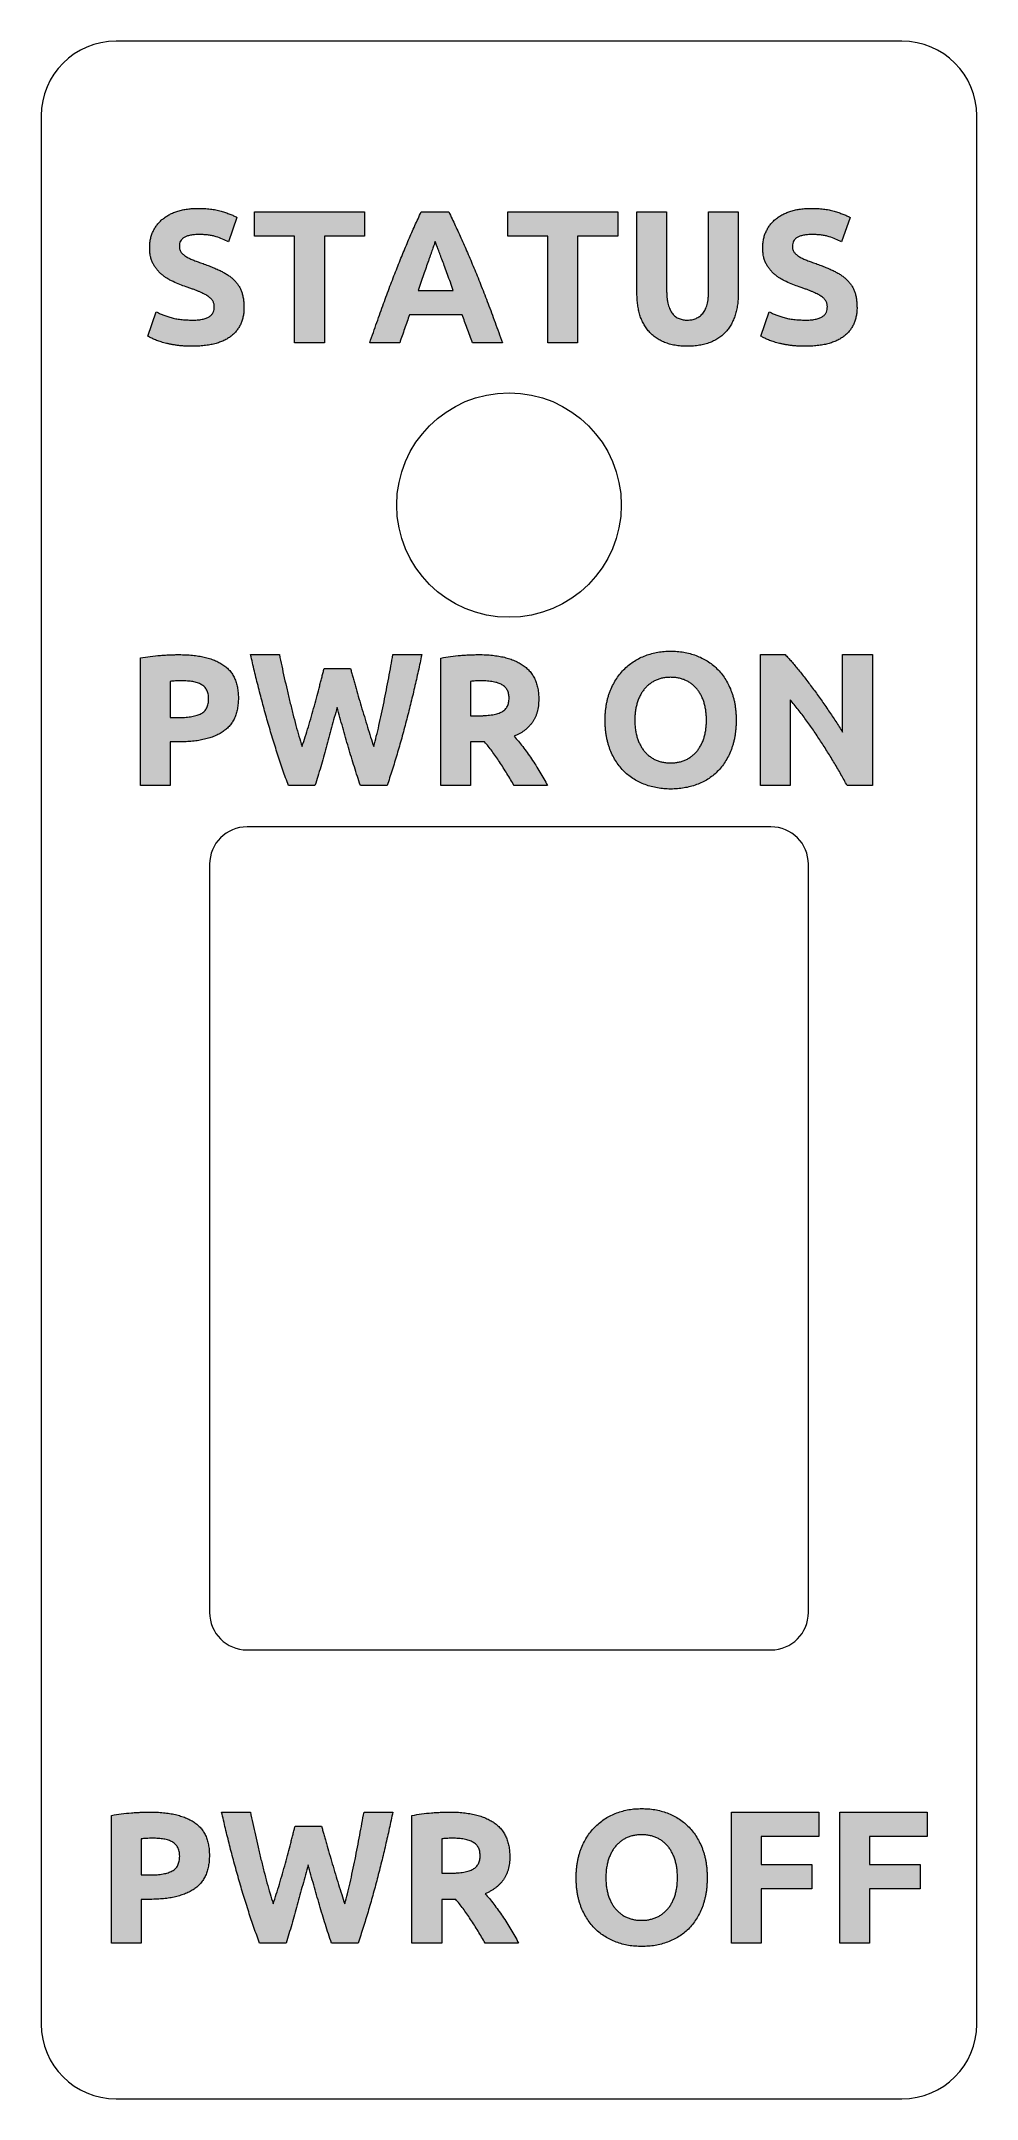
# Model space of a CAD drawing. Header units: millimetres. Extents: x 0 to 25, y 0 to 55.
import ezdxf

# ---------------------------------------------------------------- set-up
doc = ezdxf.new("R2010")
doc.units = ezdxf.units.MM
doc.layers.get('0').update_dxf_attribs({"lineweight": 5})
doc.layers.add('Layer1', color=50, linetype='Continuous', lineweight=15)

msp = doc.modelspace()

# ---------------------------------------------------------------- hatches: boundary and pattern name
h = msp.add_hatch(color=256)
h.dxf.hatch_style = 1
h.paths.add_polyline_path([(7.566, 49.784), (8.639, 49.784), (8.639, 50.438), (5.699, 50.438), (5.699, 49.784), (6.772, 49.784), (6.772, 46.938), (7.566, 46.938)])
edge = h.paths.add_edge_path()
edge.add_spline(control_points=[(5.419, 47.88), (5.418, 47.921), (5.416, 48), (5.404, 48.113), (5.383, 48.217), (5.354, 48.311), (5.317, 48.399), (5.269, 48.479), (5.215, 48.555), (5.149, 48.623), (5.077, 48.688), (4.995, 48.748), (4.905, 48.803), (4.805, 48.855), (4.697, 48.904), (4.581, 48.955), (4.456, 49.005), (4.368, 49.037), (4.324, 49.054)], knot_values=[0, 0, 0, 0, 0.07003, 0.134573, 0.194949, 0.250814, 0.304365, 0.357381, 0.410458, 0.464098, 0.519278, 0.577103, 0.637334, 0.700876, 0.768348, 0.840935, 0.918137, 1, 1, 1, 1], degree=3, periodic=0)
edge.add_spline(control_points=[(4.324, 49.054), (4.281, 49.069), (4.199, 49.097), (4.082, 49.14), (3.976, 49.185), (3.896, 49.228), (3.838, 49.264), (3.8, 49.292), (3.768, 49.323), (3.74, 49.354), (3.719, 49.39), (3.704, 49.428), (3.693, 49.471), (3.693, 49.5), (3.692, 49.516)], knot_values=[0, 0, 0, 0, 0.162165, 0.311421, 0.448362, 0.576914, 0.637005, 0.693084, 0.746214, 0.795763, 0.844001, 0.893796, 0.944861, 1, 1, 1, 1], degree=3, periodic=0)
edge.add_spline(control_points=[(3.692, 49.516), (3.694, 49.541), (3.696, 49.589), (3.72, 49.656), (3.762, 49.712), (3.809, 49.749), (3.853, 49.772), (3.892, 49.788), (3.937, 49.801), (3.987, 49.812), (4.041, 49.821), (4.1, 49.826), (4.165, 49.83), (4.21, 49.831), (4.233, 49.831)], knot_values=[0, 0, 0, 0, 0.105658, 0.203062, 0.297408, 0.397131, 0.451958, 0.511057, 0.576559, 0.648274, 0.725482, 0.810333, 0.901109, 1, 1, 1, 1], degree=3, periodic=0)
edge.add_spline(control_points=[(4.233, 49.831), (4.275, 49.83), (4.354, 49.829), (4.469, 49.818), (4.575, 49.8), (4.701, 49.766), (4.845, 49.715), (4.953, 49.664), (5.005, 49.64)], knot_values=[0, 0, 0, 0, 0.154344, 0.297473, 0.431004, 0.554058, 0.785118, 1, 1, 1, 1], degree=3, periodic=0)
edge.add_line((5.005, 49.64), (5.232, 50.289))
edge.add_spline(control_points=[(5.232, 50.289), (5.202, 50.304), (5.14, 50.336), (5.039, 50.379), (4.926, 50.418), (4.803, 50.457), (4.668, 50.492), (4.52, 50.514), (4.36, 50.529), (4.25, 50.53), (4.192, 50.531)], knot_values=[0, 0, 0, 0, 0.092823, 0.194291, 0.304848, 0.425238, 0.554121, 0.692392, 0.84107, 1, 1, 1, 1], degree=3, periodic=0)
edge.add_spline(control_points=[(4.192, 50.531), (4.144, 50.53), (4.049, 50.529), (3.91, 50.515), (3.779, 50.491), (3.656, 50.46), (3.541, 50.419), (3.434, 50.37), (3.337, 50.313), (3.248, 50.248), (3.169, 50.175), (3.098, 50.096), (3.038, 50.008), (2.988, 49.914), (2.947, 49.813), (2.919, 49.705), (2.902, 49.591), (2.9, 49.513), (2.899, 49.474)], knot_values=[0, 0, 0, 0, 0.077511, 0.151481, 0.221922, 0.289573, 0.354145, 0.416022, 0.475751, 0.533938, 0.590693, 0.64696, 0.702943, 0.759615, 0.817163, 0.876079, 0.936781, 1, 1, 1, 1], degree=3, periodic=0)
edge.add_spline(control_points=[(2.899, 49.474), (2.9, 49.434), (2.902, 49.359), (2.918, 49.25), (2.946, 49.15), (2.984, 49.059), (3.032, 48.977), (3.086, 48.902), (3.145, 48.831), (3.212, 48.769), (3.284, 48.712), (3.36, 48.659), (3.441, 48.613), (3.555, 48.557), (3.7, 48.496), (3.818, 48.453), (3.877, 48.432)], knot_values=[0, 0, 0, 0, 0.076016, 0.146574, 0.213163, 0.276136, 0.336966, 0.397157, 0.456028, 0.515072, 0.574506, 0.634155, 0.694576, 0.756156, 0.879129, 1, 1, 1, 1], degree=3, periodic=0)
edge.add_spline(control_points=[(3.877, 48.432), (3.909, 48.421), (3.972, 48.4), (4.061, 48.368), (4.144, 48.336), (4.22, 48.306), (4.288, 48.275), (4.349, 48.245), (4.403, 48.217), (4.451, 48.188), (4.492, 48.159), (4.528, 48.128), (4.558, 48.095), (4.583, 48.061), (4.602, 48.025), (4.615, 47.986), (4.624, 47.946), (4.625, 47.918), (4.626, 47.904)], knot_values=[0, 0, 0, 0, 0.105191, 0.203059, 0.29364, 0.377669, 0.454119, 0.524147, 0.587828, 0.643977, 0.695535, 0.743319, 0.788927, 0.832386, 0.873944, 0.91517, 0.957191, 1, 1, 1, 1], degree=3, periodic=0)
edge.add_spline(control_points=[(4.626, 47.904), (4.624, 47.879), (4.622, 47.829), (4.605, 47.77), (4.585, 47.727), (4.564, 47.698), (4.538, 47.67), (4.506, 47.645), (4.47, 47.622), (4.428, 47.603), (4.38, 47.585), (4.327, 47.57), (4.267, 47.559), (4.2, 47.55), (4.126, 47.545), (4.074, 47.544), (4.047, 47.544)], knot_values=[0, 0, 0, 0, 0.099232, 0.191322, 0.236382, 0.282357, 0.331646, 0.382527, 0.437923, 0.497311, 0.562555, 0.63408, 0.711824, 0.798253, 0.894523, 1, 1, 1, 1], degree=3, periodic=0)
edge.add_spline(control_points=[(4.047, 47.544), (3.992, 47.545), (3.887, 47.547), (3.735, 47.559), (3.597, 47.579), (3.472, 47.61), (3.358, 47.645), (3.255, 47.684), (3.16, 47.722), (3.102, 47.752), (3.074, 47.766)], knot_values=[0, 0, 0, 0, 0.162819, 0.313063, 0.451382, 0.578586, 0.695963, 0.804675, 0.906505, 1, 1, 1, 1], degree=3, periodic=0)
edge.add_line((3.074, 47.766), (2.852, 47.112))
edge.add_spline(control_points=[(2.852, 47.112), (2.879, 47.098), (2.936, 47.067), (3.032, 47.022), (3.147, 46.979), (3.256, 46.944), (3.353, 46.92), (3.434, 46.902), (3.52, 46.886), (3.611, 46.871), (3.708, 46.858), (3.811, 46.851), (3.919, 46.844), (3.993, 46.844), (4.031, 46.844)], knot_values=[0, 0, 0, 0, 0.073398, 0.159626, 0.259918, 0.375607, 0.438997, 0.506891, 0.577929, 0.653467, 0.733475, 0.817867, 0.906309, 1, 1, 1, 1], degree=3, periodic=0)
edge.add_spline(control_points=[(4.031, 46.844), (4.087, 46.845), (4.196, 46.847), (4.354, 46.859), (4.502, 46.88), (4.638, 46.91), (4.763, 46.947), (4.878, 46.994), (4.981, 47.049), (5.074, 47.113), (5.155, 47.185), (5.226, 47.263), (5.286, 47.349), (5.335, 47.442), (5.372, 47.542), (5.399, 47.649), (5.417, 47.762), (5.418, 47.84), (5.419, 47.88)], knot_values=[0, 0, 0, 0, 0.085681, 0.166019, 0.241686, 0.312308, 0.37858, 0.441102, 0.500494, 0.557268, 0.612171, 0.665473, 0.718449, 0.77169, 0.825547, 0.881034, 0.939135, 1, 1, 1, 1], degree=3, periodic=0)
edge = h.paths.add_edge_path()
edge.add_spline(control_points=[(12.326, 46.938), (12.292, 47.03), (12.227, 47.212), (12.129, 47.479), (12.035, 47.735), (11.942, 47.98), (11.851, 48.218), (11.762, 48.447), (11.673, 48.669), (11.557, 48.953), (11.414, 49.294), (11.241, 49.689), (11.068, 50.068), (10.949, 50.315), (10.89, 50.438)], knot_values=[0, 0, 0, 0, 0.077999, 0.153084, 0.225191, 0.294389, 0.361221, 0.426366, 0.489649, 0.551002, 0.669464, 0.78264, 0.892204, 1, 1, 1, 1], degree=3, periodic=0)
edge.add_line((10.89, 50.438), (10.156, 50.438))
edge.add_spline(control_points=[(10.156, 50.438), (10.098, 50.315), (9.982, 50.068), (9.816, 49.689), (9.652, 49.294), (9.516, 48.953), (9.405, 48.669), (9.319, 48.447), (9.234, 48.217), (9.147, 47.981), (9.058, 47.735), (8.967, 47.479), (8.874, 47.212), (8.811, 47.03), (8.779, 46.938)], knot_values=[0, 0, 0, 0, 0.107932, 0.217344, 0.330269, 0.448617, 0.50997, 0.57327, 0.638451, 0.705334, 0.774535, 0.846734, 0.921867, 1, 1, 1, 1], degree=3, periodic=0)
edge.add_line((8.779, 46.938), (9.579, 46.938))
edge.add_spline(control_points=[(9.579, 46.938), (9.601, 47), (9.645, 47.125), (9.71, 47.314), (9.777, 47.5), (9.819, 47.624), (9.841, 47.684)], knot_values=[0, 0, 0, 0, 0.250076, 0.504806, 0.756926, 1, 1, 1, 1], degree=3, periodic=0)
edge.add_line((9.841, 47.684), (11.251, 47.684))
edge.add_spline(control_points=[(11.251, 47.684), (11.272, 47.626), (11.316, 47.505), (11.383, 47.321), (11.454, 47.131), (11.501, 47.002), (11.525, 46.938)], knot_values=[0, 0, 0, 0, 0.235196, 0.48402, 0.740131, 1, 1, 1, 1], degree=3, periodic=0)
edge.add_line((11.525, 46.938), (12.326, 46.938))
edge = h.paths.add_edge_path(flags=16)
edge.add_spline(control_points=[(10.07, 48.338), (10.094, 48.409), (10.142, 48.548), (10.213, 48.752), (10.282, 48.943), (10.336, 49.095), (10.375, 49.21), (10.403, 49.289), (10.429, 49.362), (10.453, 49.431), (10.474, 49.494), (10.496, 49.55), (10.513, 49.6), (10.524, 49.632), (10.529, 49.646)], knot_values=[0, 0, 0, 0, 0.16277, 0.318736, 0.466071, 0.603256, 0.66727, 0.727959, 0.784333, 0.83671, 0.885094, 0.92817, 0.966579, 1, 1, 1, 1], degree=3, periodic=0)
edge.add_spline(control_points=[(10.529, 49.646), (10.535, 49.631), (10.546, 49.6), (10.565, 49.548), (10.586, 49.492), (10.617, 49.404), (10.664, 49.284), (10.723, 49.126), (10.791, 48.95), (10.861, 48.757), (10.935, 48.551), (10.984, 48.41), (11.009, 48.338)], knot_values=[0, 0, 0, 0, 0.034582, 0.072961, 0.116969, 0.164775, 0.272193, 0.394179, 0.529568, 0.677633, 0.835438, 1, 1, 1, 1], degree=3, periodic=0)
edge.add_line((11.009, 48.338), (10.07, 48.338))
h.paths.add_polyline_path([(14.332, 49.784), (15.406, 49.784), (15.406, 50.438), (12.466, 50.438), (12.466, 49.784), (13.539, 49.784), (13.539, 46.938), (14.332, 46.938)])
edge = h.paths.add_edge_path()
edge.add_line((18.626, 50.438), (17.832, 50.438))
edge.add_line((17.832, 50.438), (17.832, 48.323))
edge.add_spline(control_points=[(17.832, 48.323), (17.832, 48.289), (17.831, 48.223), (17.824, 48.128), (17.812, 48.042), (17.795, 47.962), (17.772, 47.891), (17.747, 47.826), (17.714, 47.77), (17.678, 47.721), (17.636, 47.68), (17.593, 47.643), (17.546, 47.613), (17.497, 47.588), (17.444, 47.568), (17.389, 47.554), (17.33, 47.546), (17.29, 47.545), (17.27, 47.544)], knot_values=[0, 0, 0, 0, 0.093551, 0.180657, 0.260964, 0.334734, 0.403402, 0.466304, 0.525552, 0.580868, 0.634251, 0.685488, 0.73663, 0.786824, 0.838196, 0.890532, 0.943819, 1, 1, 1, 1], degree=3, periodic=0)
edge.add_spline(control_points=[(17.27, 47.544), (17.25, 47.544), (17.21, 47.545), (17.152, 47.554), (17.097, 47.566), (17.043, 47.583), (16.993, 47.607), (16.946, 47.637), (16.905, 47.675), (16.866, 47.718), (16.831, 47.769), (16.802, 47.827), (16.775, 47.892), (16.752, 47.963), (16.734, 48.042), (16.721, 48.129), (16.714, 48.223), (16.713, 48.289), (16.712, 48.323)], knot_values=[0, 0, 0, 0, 0.055572, 0.108942, 0.161051, 0.212468, 0.263042, 0.313337, 0.364514, 0.41758, 0.473442, 0.532996, 0.596871, 0.665008, 0.739183, 0.819713, 0.906287, 1, 1, 1, 1], degree=3, periodic=0)
edge.add_line((16.712, 48.323), (16.712, 50.438))
edge.add_line((16.712, 50.438), (15.919, 50.438))
edge.add_line((15.919, 50.438), (15.919, 48.247))
edge.add_spline(control_points=[(15.919, 48.247), (15.92, 48.196), (15.922, 48.097), (15.936, 47.952), (15.961, 47.813), (15.995, 47.681), (16.039, 47.557), (16.096, 47.441), (16.162, 47.334), (16.239, 47.236), (16.328, 47.148), (16.428, 47.07), (16.538, 47.002), (16.66, 46.946), (16.793, 46.899), (16.939, 46.868), (17.096, 46.847), (17.204, 46.845), (17.261, 46.844)], knot_values=[0, 0, 0, 0, 0.068682, 0.134686, 0.19806, 0.259774, 0.319379, 0.377384, 0.433705, 0.49009, 0.54633, 0.602974, 0.6615, 0.722029, 0.785588, 0.852525, 0.923709, 1, 1, 1, 1], degree=3, periodic=0)
edge.add_spline(control_points=[(17.261, 46.844), (17.317, 46.845), (17.428, 46.848), (17.587, 46.867), (17.734, 46.898), (17.87, 46.942), (17.994, 46.999), (18.106, 47.066), (18.208, 47.143), (18.298, 47.231), (18.376, 47.33), (18.445, 47.436), (18.5, 47.553), (18.546, 47.678), (18.582, 47.811), (18.607, 47.951), (18.623, 48.097), (18.625, 48.196), (18.626, 48.247)], knot_values=[0, 0, 0, 0, 0.076576, 0.148043, 0.215258, 0.278958, 0.339687, 0.398348, 0.455052, 0.511011, 0.567085, 0.623691, 0.68146, 0.741052, 0.802686, 0.866184, 0.931945, 1, 1, 1, 1], degree=3, periodic=0)
edge.add_line((18.626, 48.247), (18.626, 50.438))
edge = h.paths.add_edge_path()
edge.add_spline(control_points=[(20.704, 49.054), (20.661, 49.069), (20.579, 49.097), (20.462, 49.14), (20.356, 49.185), (20.276, 49.228), (20.218, 49.264), (20.18, 49.292), (20.148, 49.323), (20.12, 49.354), (20.099, 49.39), (20.084, 49.428), (20.073, 49.471), (20.073, 49.5), (20.072, 49.516)], knot_values=[0, 0, 0, 0, 0.162165, 0.311421, 0.448362, 0.576914, 0.637005, 0.693084, 0.746214, 0.795763, 0.844001, 0.893796, 0.944861, 1, 1, 1, 1], degree=3, periodic=0)
edge.add_spline(control_points=[(20.072, 49.516), (20.074, 49.541), (20.076, 49.589), (20.1, 49.656), (20.142, 49.712), (20.189, 49.749), (20.233, 49.772), (20.272, 49.788), (20.317, 49.801), (20.367, 49.812), (20.421, 49.821), (20.48, 49.826), (20.545, 49.83), (20.59, 49.831), (20.613, 49.831)], knot_values=[0, 0, 0, 0, 0.105658, 0.203062, 0.297408, 0.397131, 0.451958, 0.511057, 0.576559, 0.648274, 0.725482, 0.810333, 0.901109, 1, 1, 1, 1], degree=3, periodic=0)
edge.add_spline(control_points=[(20.613, 49.831), (20.655, 49.83), (20.734, 49.829), (20.849, 49.818), (20.955, 49.8), (21.081, 49.766), (21.225, 49.715), (21.333, 49.664), (21.385, 49.64)], knot_values=[0, 0, 0, 0, 0.154344, 0.297473, 0.431004, 0.554058, 0.785118, 1, 1, 1, 1], degree=3, periodic=0)
edge.add_line((21.385, 49.64), (21.612, 50.289))
edge.add_spline(control_points=[(21.612, 50.289), (21.582, 50.304), (21.52, 50.336), (21.419, 50.379), (21.306, 50.418), (21.183, 50.457), (21.048, 50.492), (20.9, 50.514), (20.74, 50.529), (20.63, 50.53), (20.572, 50.531)], knot_values=[0, 0, 0, 0, 0.092823, 0.194291, 0.304848, 0.425238, 0.554121, 0.692392, 0.84107, 1, 1, 1, 1], degree=3, periodic=0)
edge.add_spline(control_points=[(20.572, 50.531), (20.524, 50.53), (20.429, 50.529), (20.29, 50.515), (20.159, 50.491), (20.036, 50.46), (19.921, 50.419), (19.814, 50.37), (19.717, 50.313), (19.628, 50.248), (19.549, 50.175), (19.478, 50.096), (19.418, 50.008), (19.368, 49.914), (19.327, 49.813), (19.299, 49.705), (19.282, 49.591), (19.28, 49.513), (19.279, 49.474)], knot_values=[0, 0, 0, 0, 0.077511, 0.151481, 0.221922, 0.289573, 0.354145, 0.416022, 0.475751, 0.533938, 0.590693, 0.64696, 0.702943, 0.759615, 0.817163, 0.876079, 0.936781, 1, 1, 1, 1], degree=3, periodic=0)
edge.add_spline(control_points=[(19.279, 49.474), (19.28, 49.434), (19.282, 49.359), (19.298, 49.25), (19.326, 49.15), (19.364, 49.059), (19.412, 48.977), (19.466, 48.902), (19.525, 48.831), (19.592, 48.769), (19.664, 48.712), (19.74, 48.659), (19.821, 48.613), (19.935, 48.557), (20.08, 48.496), (20.198, 48.453), (20.257, 48.432)], knot_values=[0, 0, 0, 0, 0.076016, 0.146574, 0.213163, 0.276136, 0.336966, 0.397157, 0.456028, 0.515072, 0.574506, 0.634155, 0.694576, 0.756156, 0.879129, 1, 1, 1, 1], degree=3, periodic=0)
edge.add_spline(control_points=[(20.257, 48.432), (20.289, 48.421), (20.352, 48.4), (20.441, 48.368), (20.524, 48.336), (20.6, 48.306), (20.668, 48.275), (20.729, 48.245), (20.783, 48.217), (20.831, 48.188), (20.872, 48.159), (20.908, 48.128), (20.938, 48.095), (20.963, 48.061), (20.982, 48.025), (20.995, 47.986), (21.004, 47.946), (21.005, 47.918), (21.006, 47.904)], knot_values=[0, 0, 0, 0, 0.105191, 0.203059, 0.29364, 0.377669, 0.454119, 0.524147, 0.587828, 0.643977, 0.695535, 0.743319, 0.788927, 0.832386, 0.873944, 0.91517, 0.957191, 1, 1, 1, 1], degree=3, periodic=0)
edge.add_spline(control_points=[(21.006, 47.904), (21.004, 47.879), (21.002, 47.829), (20.985, 47.77), (20.965, 47.727), (20.944, 47.698), (20.918, 47.67), (20.886, 47.645), (20.85, 47.622), (20.808, 47.603), (20.76, 47.585), (20.707, 47.57), (20.647, 47.559), (20.58, 47.55), (20.506, 47.545), (20.454, 47.544), (20.427, 47.544)], knot_values=[0, 0, 0, 0, 0.099232, 0.191322, 0.236382, 0.282357, 0.331646, 0.382527, 0.437923, 0.497311, 0.562555, 0.63408, 0.711824, 0.798253, 0.894523, 1, 1, 1, 1], degree=3, periodic=0)
edge.add_spline(control_points=[(20.427, 47.544), (20.372, 47.545), (20.267, 47.547), (20.115, 47.559), (19.977, 47.579), (19.852, 47.61), (19.738, 47.645), (19.635, 47.684), (19.54, 47.722), (19.482, 47.752), (19.454, 47.766)], knot_values=[0, 0, 0, 0, 0.162819, 0.313063, 0.451382, 0.578586, 0.695963, 0.804675, 0.906505, 1, 1, 1, 1], degree=3, periodic=0)
edge.add_line((19.454, 47.766), (19.232, 47.112))
edge.add_spline(control_points=[(19.232, 47.112), (19.259, 47.098), (19.316, 47.067), (19.412, 47.022), (19.527, 46.979), (19.636, 46.944), (19.733, 46.92), (19.814, 46.902), (19.9, 46.886), (19.991, 46.871), (20.088, 46.858), (20.191, 46.851), (20.299, 46.844), (20.373, 46.844), (20.411, 46.844)], knot_values=[0, 0, 0, 0, 0.073398, 0.159626, 0.259918, 0.375607, 0.438997, 0.506891, 0.577929, 0.653467, 0.733475, 0.817867, 0.906309, 1, 1, 1, 1], degree=3, periodic=0)
edge.add_spline(control_points=[(20.411, 46.844), (20.467, 46.845), (20.576, 46.847), (20.734, 46.859), (20.882, 46.88), (21.018, 46.91), (21.143, 46.947), (21.258, 46.994), (21.361, 47.049), (21.454, 47.113), (21.535, 47.185), (21.606, 47.263), (21.666, 47.349), (21.715, 47.442), (21.752, 47.542), (21.779, 47.649), (21.797, 47.762), (21.798, 47.84), (21.799, 47.88)], knot_values=[0, 0, 0, 0, 0.085681, 0.166019, 0.241686, 0.312308, 0.37858, 0.441102, 0.500494, 0.557268, 0.612171, 0.665473, 0.718449, 0.77169, 0.825547, 0.881034, 0.939135, 1, 1, 1, 1], degree=3, periodic=0)
edge.add_spline(control_points=[(21.799, 47.88), (21.798, 47.921), (21.796, 48), (21.784, 48.113), (21.763, 48.217), (21.734, 48.311), (21.697, 48.399), (21.649, 48.479), (21.595, 48.555), (21.529, 48.623), (21.457, 48.688), (21.375, 48.748), (21.285, 48.803), (21.185, 48.855), (21.077, 48.904), (20.961, 48.955), (20.836, 49.005), (20.748, 49.037), (20.704, 49.054)], knot_values=[0, 0, 0, 0, 0.07003, 0.134573, 0.194949, 0.250814, 0.304365, 0.357381, 0.410458, 0.464098, 0.519278, 0.577103, 0.637334, 0.700876, 0.768348, 0.840935, 0.918137, 1, 1, 1, 1], degree=3, periodic=0)
edge = h.paths.add_edge_path()
edge.add_spline(control_points=[(20.015, 37.398), (20.087, 37.31), (20.23, 37.134), (20.435, 36.861), (20.635, 36.58), (20.828, 36.291), (21.015, 35.998), (21.196, 35.702), (21.37, 35.404), (21.481, 35.203), (21.536, 35.103)], knot_values=[0, 0, 0, 0, 0.123015, 0.246865, 0.371812, 0.498168, 0.624549, 0.750343, 0.875597, 1, 1, 1, 1], degree=3, periodic=0)
edge.add_line((21.536, 35.103), (22.209, 35.103))
edge.add_line((22.209, 35.103), (22.209, 38.603))
edge.add_line((22.209, 38.603), (21.415, 38.603))
edge.add_line((21.415, 38.603), (21.415, 36.534))
edge.add_spline(control_points=[(21.415, 36.534), (21.355, 36.627), (21.232, 36.818), (21.039, 37.104), (20.841, 37.393), (20.638, 37.672), (20.438, 37.939), (20.272, 38.15), (20.143, 38.307), (20.052, 38.415), (19.965, 38.512), (19.907, 38.573), (19.88, 38.603)], knot_values=[0, 0, 0, 0, 0.129134, 0.264376, 0.401519, 0.535756, 0.665562, 0.789353, 0.847807, 0.902353, 0.9532, 1, 1, 1, 1], degree=3, periodic=0)
edge.add_line((19.88, 38.603), (19.222, 38.603))
edge.add_line((19.222, 38.603), (19.222, 35.103))
edge.add_line((19.222, 35.103), (20.015, 35.103))
edge.add_line((20.015, 35.103), (20.015, 37.398))
edge = h.paths.add_edge_path()
edge.add_spline(control_points=[(16.819, 35.009), (16.88, 35.011), (16.999, 35.013), (17.176, 35.036), (17.347, 35.073), (17.511, 35.124), (17.666, 35.189), (17.812, 35.269), (17.946, 35.365), (18.069, 35.474), (18.18, 35.598), (18.278, 35.736), (18.365, 35.888), (18.425, 36.024), (18.466, 36.14), (18.494, 36.231), (18.517, 36.326), (18.536, 36.425), (18.551, 36.526), (18.561, 36.631), (18.568, 36.74), (18.568, 36.813), (18.569, 36.851)], knot_values=[0, 0, 0, 0, 0.063591, 0.125317, 0.185938, 0.245828, 0.304599, 0.36239, 0.419236, 0.476309, 0.53408, 0.592757, 0.653317, 0.716129, 0.748527, 0.781733, 0.81576, 0.850703, 0.886395, 0.923167, 0.961106, 1, 1, 1, 1], degree=3, periodic=0)
edge.add_spline(control_points=[(18.569, 36.851), (18.568, 36.888), (18.568, 36.961), (18.561, 37.069), (18.551, 37.175), (18.535, 37.276), (18.517, 37.374), (18.492, 37.469), (18.465, 37.56), (18.422, 37.676), (18.36, 37.813), (18.272, 37.965), (18.172, 38.104), (18.059, 38.228), (17.934, 38.339), (17.799, 38.435), (17.653, 38.515), (17.499, 38.582), (17.336, 38.632), (17.169, 38.67), (16.995, 38.692), (16.878, 38.695), (16.819, 38.696)], knot_values=[0, 0, 0, 0, 0.038935, 0.076914, 0.113471, 0.149489, 0.184218, 0.218342, 0.251583, 0.284102, 0.347524, 0.4084, 0.467791, 0.526324, 0.584175, 0.64185, 0.699478, 0.758176, 0.8174, 0.87734, 0.937868, 1, 1, 1, 1], degree=3, periodic=0)
edge.add_spline(control_points=[(16.819, 38.696), (16.761, 38.695), (16.647, 38.692), (16.477, 38.67), (16.312, 38.632), (16.151, 38.582), (15.997, 38.515), (15.852, 38.435), (15.717, 38.338), (15.591, 38.228), (15.476, 38.104), (15.375, 37.965), (15.284, 37.813), (15.221, 37.676), (15.176, 37.561), (15.148, 37.469), (15.123, 37.375), (15.104, 37.276), (15.087, 37.175), (15.077, 37.069), (15.07, 36.961), (15.069, 36.888), (15.069, 36.851)], knot_values=[0, 0, 0, 0, 0.060507, 0.120177, 0.179274, 0.238163, 0.296777, 0.354552, 0.412166, 0.470548, 0.529574, 0.589418, 0.650837, 0.714741, 0.747522, 0.780923, 0.815198, 0.850065, 0.886214, 0.92289, 0.960966, 1, 1, 1, 1], degree=3, periodic=0)
edge.add_spline(control_points=[(15.069, 36.851), (15.069, 36.813), (15.07, 36.74), (15.077, 36.631), (15.086, 36.526), (15.102, 36.425), (15.121, 36.326), (15.145, 36.231), (15.173, 36.14), (15.215, 36.024), (15.277, 35.888), (15.365, 35.736), (15.465, 35.598), (15.579, 35.474), (15.704, 35.365), (15.839, 35.27), (15.984, 35.189), (16.139, 35.124), (16.301, 35.074), (16.469, 35.036), (16.642, 35.014), (16.76, 35.011), (16.819, 35.009)], knot_values=[0, 0, 0, 0, 0.038972, 0.076988, 0.113834, 0.149635, 0.184647, 0.218805, 0.252077, 0.284628, 0.34788, 0.408814, 0.468057, 0.526458, 0.584028, 0.641611, 0.699296, 0.75795, 0.817474, 0.877223, 0.938062, 1, 1, 1, 1], degree=3, periodic=0)
edge = h.paths.add_edge_path(flags=16)
edge.add_spline(control_points=[(17.775, 36.851), (17.775, 36.808), (17.773, 36.726), (17.761, 36.605), (17.741, 36.49), (17.712, 36.383), (17.677, 36.281), (17.633, 36.188), (17.583, 36.101), (17.525, 36.022), (17.461, 35.951), (17.388, 35.889), (17.309, 35.834), (17.222, 35.789), (17.129, 35.753), (17.031, 35.728), (16.927, 35.712), (16.855, 35.71), (16.819, 35.709)], knot_values=[0, 0, 0, 0, 0.075574, 0.147532, 0.216758, 0.282774, 0.346341, 0.407704, 0.467039, 0.525122, 0.581973, 0.638613, 0.695442, 0.753303, 0.812391, 0.872509, 0.934818, 1, 1, 1, 1], degree=3, periodic=0)
edge.add_spline(control_points=[(16.819, 35.709), (16.782, 35.71), (16.709, 35.712), (16.604, 35.728), (16.505, 35.753), (16.413, 35.789), (16.327, 35.835), (16.249, 35.889), (16.177, 35.951), (16.112, 36.022), (16.054, 36.101), (16.005, 36.188), (15.96, 36.281), (15.925, 36.383), (15.897, 36.49), (15.876, 36.605), (15.865, 36.726), (15.863, 36.808), (15.862, 36.851)], knot_values=[0, 0, 0, 0, 0.066459, 0.129174, 0.18969, 0.248352, 0.305425, 0.361875, 0.418166, 0.475288, 0.53335, 0.592446, 0.653786, 0.717329, 0.783322, 0.852522, 0.924454, 1, 1, 1, 1], degree=3, periodic=0)
edge.add_spline(control_points=[(15.862, 36.851), (15.863, 36.892), (15.865, 36.974), (15.876, 37.093), (15.897, 37.207), (15.925, 37.315), (15.96, 37.417), (16.005, 37.511), (16.054, 37.599), (16.112, 37.678), (16.177, 37.75), (16.249, 37.813), (16.327, 37.868), (16.413, 37.914), (16.505, 37.951), (16.604, 37.977), (16.709, 37.994), (16.782, 37.995), (16.819, 37.996)], knot_values=[0, 0, 0, 0, 0.074185, 0.145196, 0.213913, 0.280272, 0.344581, 0.406265, 0.465689, 0.523704, 0.5811, 0.63763, 0.694283, 0.751516, 0.810289, 0.870866, 0.933595, 1, 1, 1, 1], degree=3, periodic=0)
edge.add_spline(control_points=[(16.819, 37.996), (16.855, 37.995), (16.927, 37.993), (17.031, 37.978), (17.129, 37.952), (17.222, 37.916), (17.308, 37.871), (17.388, 37.817), (17.46, 37.755), (17.525, 37.683), (17.583, 37.604), (17.633, 37.517), (17.677, 37.422), (17.712, 37.32), (17.741, 37.211), (17.761, 37.096), (17.773, 36.975), (17.775, 36.893), (17.775, 36.851)], knot_values=[0, 0, 0, 0, 0.065022, 0.127178, 0.187147, 0.24609, 0.303809, 0.360255, 0.417038, 0.473749, 0.531689, 0.591253, 0.652857, 0.717084, 0.783776, 0.85283, 0.924612, 1, 1, 1, 1], degree=3, periodic=0)
edge = h.paths.add_edge_path()
edge.add_spline(control_points=[(12.638, 36.42), (12.664, 36.432), (12.715, 36.455), (12.788, 36.494), (12.857, 36.535), (12.92, 36.58), (12.979, 36.629), (13.033, 36.681), (13.082, 36.735), (13.127, 36.793), (13.166, 36.856), (13.202, 36.921), (13.23, 36.993), (13.255, 37.068), (13.272, 37.148), (13.287, 37.232), (13.293, 37.321), (13.295, 37.381), (13.295, 37.412)], knot_values=[0, 0, 0, 0, 0.066866, 0.13167, 0.194127, 0.255298, 0.314683, 0.373403, 0.431371, 0.488522, 0.546183, 0.604587, 0.66445, 0.72638, 0.790413, 0.857154, 0.927245, 1, 1, 1, 1], degree=3, periodic=0)
edge.add_spline(control_points=[(13.295, 37.412), (13.294, 37.461), (13.292, 37.557), (13.273, 37.695), (13.24, 37.824), (13.195, 37.942), (13.137, 38.051), (13.065, 38.149), (12.98, 38.238), (12.882, 38.315), (12.773, 38.383), (12.652, 38.442), (12.519, 38.492), (12.376, 38.533), (12.221, 38.564), (12.055, 38.586), (11.877, 38.601), (11.755, 38.602), (11.693, 38.603)], knot_values=[0, 0, 0, 0, 0.065116, 0.125935, 0.183839, 0.239425, 0.292903, 0.346103, 0.399365, 0.453866, 0.510151, 0.569054, 0.631128, 0.69645, 0.765456, 0.839192, 0.9173, 1, 1, 1, 1], degree=3, periodic=0)
edge.add_spline(control_points=[(11.693, 38.603), (11.656, 38.602), (11.58, 38.602), (11.462, 38.598), (11.337, 38.591), (11.162, 38.58), (10.942, 38.559), (10.768, 38.528), (10.682, 38.512)], knot_values=[0, 0, 0, 0, 0.10909, 0.224684, 0.348286, 0.478462, 0.742454, 1, 1, 1, 1], degree=3, periodic=0)
edge.add_line((10.682, 38.512), (10.682, 35.103))
edge.add_line((10.682, 35.103), (11.475, 35.103))
edge.add_line((11.475, 35.103), (11.475, 36.269))
edge.add_line((11.475, 36.269), (11.849, 36.269))
edge.add_spline(control_points=[(11.849, 36.269), (11.882, 36.231), (11.951, 36.151), (12.049, 36.02), (12.149, 35.881), (12.249, 35.733), (12.35, 35.58), (12.446, 35.421), (12.542, 35.262), (12.605, 35.155), (12.637, 35.103)], knot_values=[0, 0, 0, 0, 0.108994, 0.224843, 0.346825, 0.473771, 0.604158, 0.736937, 0.869178, 1, 1, 1, 1], degree=3, periodic=0)
edge.add_line((12.637, 35.103), (13.529, 35.103))
edge.add_spline(control_points=[(13.529, 35.103), (13.497, 35.162), (13.432, 35.284), (13.327, 35.464), (13.218, 35.643), (13.103, 35.817), (12.986, 35.983), (12.869, 36.14), (12.755, 36.288), (12.676, 36.377), (12.638, 36.42)], knot_values=[0, 0, 0, 0, 0.127541, 0.259535, 0.392223, 0.522667, 0.650101, 0.775002, 0.892614, 1, 1, 1, 1], degree=3, periodic=0)
edge = h.paths.add_edge_path(flags=16)
edge.add_spline(control_points=[(12.502, 37.443), (12.502, 37.422), (12.501, 37.382), (12.492, 37.324), (12.477, 37.271), (12.457, 37.222), (12.431, 37.178), (12.397, 37.139), (12.359, 37.104), (12.314, 37.075), (12.262, 37.05), (12.204, 37.029), (12.138, 37.009), (12.063, 36.995), (11.981, 36.984), (11.892, 36.975), (11.795, 36.97), (11.728, 36.97), (11.693, 36.969)], knot_values=[0, 0, 0, 0, 0.058649, 0.113084, 0.16399, 0.21283, 0.260497, 0.307861, 0.35561, 0.404735, 0.457748, 0.515953, 0.579771, 0.65058, 0.727652, 0.811164, 0.901893, 1, 1, 1, 1], degree=3, periodic=0)
edge.add_line((11.693, 36.969), (11.475, 36.969))
edge.add_line((11.475, 36.969), (11.475, 37.887))
edge.add_spline(control_points=[(11.475, 37.887), (11.496, 37.889), (11.538, 37.893), (11.603, 37.898), (11.675, 37.902), (11.725, 37.902), (11.752, 37.903)], knot_values=[0, 0, 0, 0, 0.221985, 0.45447, 0.712894, 1, 1, 1, 1], degree=3, periodic=0)
edge.add_spline(control_points=[(11.752, 37.903), (11.782, 37.903), (11.84, 37.902), (11.924, 37.897), (12.003, 37.889), (12.075, 37.877), (12.143, 37.863), (12.205, 37.845), (12.261, 37.824), (12.311, 37.799), (12.356, 37.771), (12.396, 37.738), (12.428, 37.699), (12.456, 37.657), (12.476, 37.61), (12.492, 37.558), (12.5, 37.502), (12.502, 37.463), (12.502, 37.443)], knot_values=[0, 0, 0, 0, 0.089747, 0.17453, 0.253003, 0.326887, 0.395574, 0.460213, 0.519558, 0.575677, 0.628498, 0.679222, 0.729392, 0.778969, 0.829934, 0.883251, 0.940105, 1, 1, 1, 1], degree=3, periodic=0)
edge = h.paths.add_edge_path()
edge.add_spline(control_points=[(9.243, 35.103), (9.289, 35.24), (9.381, 35.517), (9.51, 35.941), (9.635, 36.376), (9.754, 36.821), (9.868, 37.269), (9.975, 37.716), (10.076, 38.16), (10.138, 38.456), (10.169, 38.603)], knot_values=[0, 0, 0, 0, 0.119673, 0.241992, 0.366998, 0.494537, 0.622889, 0.749782, 0.875479, 1, 1, 1, 1], degree=3, periodic=0)
edge.add_line((10.169, 38.603), (9.4, 38.603))
edge.add_spline(control_points=[(9.4, 38.603), (9.382, 38.501), (9.345, 38.295), (9.285, 37.981), (9.225, 37.661), (9.162, 37.34), (9.097, 37.023), (9.028, 36.717), (8.958, 36.427), (8.909, 36.241), (8.885, 36.151)], knot_values=[0, 0, 0, 0, 0.123348, 0.251252, 0.381893, 0.51327, 0.643108, 0.769269, 0.889045, 1, 1, 1, 1], degree=3, periodic=0)
edge.add_spline(control_points=[(8.885, 36.151), (8.858, 36.234), (8.801, 36.405), (8.718, 36.67), (8.636, 36.945), (8.551, 37.221), (8.472, 37.493), (8.409, 37.715), (8.362, 37.886), (8.328, 38.006), (8.296, 38.12), (8.274, 38.194), (8.263, 38.229)], knot_values=[0, 0, 0, 0, 0.120318, 0.249585, 0.383769, 0.517533, 0.648886, 0.77571, 0.836378, 0.894366, 0.948521, 1, 1, 1, 1], degree=3, periodic=0)
edge.add_line((8.263, 38.229), (7.56, 38.229))
edge.add_spline(control_points=[(7.56, 38.229), (7.551, 38.195), (7.532, 38.123), (7.503, 38.011), (7.473, 37.892), (7.43, 37.723), (7.374, 37.502), (7.299, 37.231), (7.222, 36.955), (7.142, 36.679), (7.06, 36.41), (7.001, 36.236), (6.972, 36.151)], knot_values=[0, 0, 0, 0, 0.049858, 0.103237, 0.15997, 0.219896, 0.345727, 0.476577, 0.610155, 0.744429, 0.875435, 1, 1, 1, 1], degree=3, periodic=0)
edge.add_spline(control_points=[(6.972, 36.151), (6.944, 36.241), (6.885, 36.427), (6.804, 36.717), (6.725, 37.023), (6.646, 37.34), (6.57, 37.661), (6.497, 37.981), (6.427, 38.295), (6.385, 38.501), (6.365, 38.603)], knot_values=[0, 0, 0, 0, 0.111456, 0.231411, 0.357545, 0.487523, 0.618911, 0.749475, 0.877125, 1, 1, 1, 1], degree=3, periodic=0)
edge.add_line((6.365, 38.603), (5.595, 38.603))
edge.add_spline(control_points=[(5.595, 38.603), (5.629, 38.456), (5.698, 38.16), (5.807, 37.716), (5.925, 37.269), (6.048, 36.82), (6.179, 36.376), (6.316, 35.941), (6.457, 35.517), (6.557, 35.24), (6.607, 35.103)], knot_values=[0, 0, 0, 0, 0.124247, 0.249693, 0.376455, 0.504705, 0.632294, 0.757479, 0.879991, 1, 1, 1, 1], degree=3, periodic=0)
edge.add_line((6.607, 35.103), (7.316, 35.103))
edge.add_spline(control_points=[(7.316, 35.103), (7.342, 35.185), (7.395, 35.35), (7.47, 35.602), (7.545, 35.859), (7.642, 36.211), (7.761, 36.656), (7.857, 37.013), (7.905, 37.191)], knot_values=[0, 0, 0, 0, 0.118793, 0.239857, 0.36363, 0.489484, 0.74458, 1, 1, 1, 1], degree=3, periodic=0)
edge.add_spline(control_points=[(7.905, 37.191), (7.956, 37.013), (8.057, 36.656), (8.183, 36.211), (8.287, 35.859), (8.367, 35.602), (8.447, 35.35), (8.502, 35.185), (8.53, 35.103)], knot_values=[0, 0, 0, 0, 0.25519, 0.510241, 0.636187, 0.760086, 0.881212, 1, 1, 1, 1], degree=3, periodic=0)
edge.add_line((8.53, 35.103), (9.243, 35.103))
edge = h.paths.add_edge_path()
edge.add_spline(control_points=[(5.269, 37.443), (5.268, 37.493), (5.265, 37.589), (5.246, 37.728), (5.214, 37.856), (5.169, 37.974), (5.111, 38.08), (5.039, 38.176), (4.956, 38.261), (4.858, 38.334), (4.749, 38.398), (4.63, 38.453), (4.499, 38.5), (4.357, 38.537), (4.204, 38.567), (4.04, 38.588), (3.865, 38.6), (3.745, 38.602), (3.683, 38.603)], knot_values=[0, 0, 0, 0, 0.066326, 0.128294, 0.186905, 0.24264, 0.29599, 0.348674, 0.401502, 0.455292, 0.511054, 0.569471, 0.631217, 0.696455, 0.765635, 0.839, 0.91715, 1, 1, 1, 1], degree=3, periodic=0)
edge.add_spline(control_points=[(3.683, 38.603), (3.646, 38.602), (3.57, 38.602), (3.45, 38.598), (3.323, 38.591), (3.143, 38.58), (2.919, 38.56), (2.742, 38.528), (2.655, 38.513)], knot_values=[0, 0, 0, 0, 0.106632, 0.222487, 0.346219, 0.478533, 0.745311, 1, 1, 1, 1], degree=3, periodic=0)
edge.add_line((2.655, 38.513), (2.655, 35.103))
edge.add_line((2.655, 35.103), (3.449, 35.103))
edge.add_line((3.449, 35.103), (3.449, 36.269))
edge.add_line((3.449, 36.269), (3.688, 36.269))
edge.add_spline(control_points=[(3.688, 36.269), (3.749, 36.27), (3.869, 36.272), (4.043, 36.285), (4.207, 36.306), (4.359, 36.336), (4.501, 36.375), (4.631, 36.422), (4.751, 36.477), (4.859, 36.542), (4.957, 36.617), (5.041, 36.703), (5.111, 36.8), (5.17, 36.908), (5.214, 37.027), (5.246, 37.156), (5.265, 37.296), (5.268, 37.393), (5.269, 37.443)], knot_values=[0, 0, 0, 0, 0.081999, 0.159657, 0.232521, 0.301594, 0.366444, 0.427843, 0.486116, 0.542073, 0.596124, 0.649054, 0.701939, 0.756165, 0.81195, 0.870732, 0.933189, 1, 1, 1, 1], degree=3, periodic=0)
edge = h.paths.add_edge_path(flags=16)
edge.add_spline(control_points=[(4.475, 37.425), (4.475, 37.402), (4.474, 37.357), (4.464, 37.293), (4.449, 37.234), (4.427, 37.181), (4.399, 37.134), (4.364, 37.092), (4.324, 37.056), (4.276, 37.027), (4.223, 37.002), (4.164, 36.982), (4.099, 36.963), (4.028, 36.948), (3.951, 36.936), (3.868, 36.929), (3.779, 36.923), (3.717, 36.923), (3.686, 36.923)], knot_values=[0, 0, 0, 0, 0.065261, 0.125009, 0.181188, 0.234167, 0.285072, 0.334729, 0.384761, 0.436023, 0.490105, 0.548541, 0.610677, 0.678088, 0.7509, 0.828691, 0.911691, 1, 1, 1, 1], degree=3, periodic=0)
edge.add_line((3.686, 36.923), (3.449, 36.923))
edge.add_line((3.449, 36.923), (3.449, 37.888))
edge.add_spline(control_points=[(3.449, 37.888), (3.47, 37.89), (3.516, 37.894), (3.589, 37.898), (3.668, 37.902), (3.722, 37.902), (3.749, 37.903)], knot_values=[0, 0, 0, 0, 0.211546, 0.459193, 0.728499, 1, 1, 1, 1], degree=3, periodic=0)
edge.add_spline(control_points=[(3.749, 37.903), (3.802, 37.902), (3.902, 37.9), (4.024, 37.887), (4.114, 37.869), (4.174, 37.853), (4.229, 37.83), (4.279, 37.805), (4.324, 37.775), (4.364, 37.74), (4.398, 37.701), (4.426, 37.656), (4.449, 37.607), (4.465, 37.552), (4.474, 37.49), (4.475, 37.448), (4.475, 37.425)], knot_values=[0, 0, 0, 0, 0.158584, 0.303395, 0.370025, 0.433226, 0.4925, 0.54862, 0.602553, 0.655085, 0.707138, 0.759253, 0.813425, 0.870779, 0.932427, 1, 1, 1, 1], degree=3, periodic=0)
h.paths.add_polyline_path([(19.241, 5.612), (20.595, 5.612), (20.595, 6.265), (19.241, 6.265), (19.241, 7.012), (20.781, 7.012), (20.781, 7.665), (18.448, 7.665), (18.448, 4.165), (19.241, 4.165)])
edge = h.paths.add_edge_path()
edge.add_spline(control_points=[(16.045, 4.072), (16.106, 4.074), (16.225, 4.076), (16.402, 4.098), (16.573, 4.136), (16.737, 4.186), (16.892, 4.252), (17.038, 4.332), (17.172, 4.428), (17.295, 4.537), (17.406, 4.661), (17.504, 4.799), (17.591, 4.951), (17.651, 5.087), (17.692, 5.203), (17.72, 5.294), (17.743, 5.389), (17.762, 5.487), (17.777, 5.589), (17.787, 5.694), (17.794, 5.803), (17.794, 5.876), (17.795, 5.913)], knot_values=[0, 0, 0, 0, 0.063591, 0.125317, 0.185938, 0.245828, 0.304599, 0.36239, 0.419236, 0.476309, 0.53408, 0.592757, 0.653317, 0.716129, 0.748527, 0.781733, 0.81576, 0.850703, 0.886395, 0.923167, 0.961106, 1, 1, 1, 1], degree=3, periodic=0)
edge.add_spline(control_points=[(17.795, 5.913), (17.794, 5.95), (17.794, 6.024), (17.787, 6.132), (17.777, 6.237), (17.761, 6.339), (17.743, 6.437), (17.718, 6.532), (17.691, 6.623), (17.648, 6.739), (17.586, 6.876), (17.498, 7.028), (17.398, 7.167), (17.285, 7.291), (17.16, 7.402), (17.025, 7.497), (16.879, 7.578), (16.725, 7.644), (16.562, 7.695), (16.395, 7.732), (16.221, 7.755), (16.104, 7.757), (16.045, 7.759)], knot_values=[0, 0, 0, 0, 0.038935, 0.076914, 0.113471, 0.149489, 0.184218, 0.218342, 0.251583, 0.284102, 0.347524, 0.4084, 0.467791, 0.526324, 0.584175, 0.64185, 0.699478, 0.758176, 0.8174, 0.87734, 0.937868, 1, 1, 1, 1], degree=3, periodic=0)
edge.add_spline(control_points=[(16.045, 7.759), (15.987, 7.757), (15.873, 7.755), (15.703, 7.732), (15.538, 7.695), (15.377, 7.644), (15.223, 7.578), (15.078, 7.498), (14.943, 7.401), (14.817, 7.291), (14.702, 7.167), (14.601, 7.028), (14.51, 6.876), (14.447, 6.739), (14.402, 6.623), (14.374, 6.532), (14.349, 6.437), (14.33, 6.339), (14.313, 6.237), (14.303, 6.132), (14.296, 6.024), (14.295, 5.95), (14.295, 5.913)], knot_values=[0, 0, 0, 0, 0.060507, 0.120177, 0.179274, 0.238163, 0.296777, 0.354552, 0.412166, 0.470548, 0.529574, 0.589418, 0.650837, 0.714741, 0.747522, 0.780923, 0.815198, 0.850065, 0.886214, 0.92289, 0.960966, 1, 1, 1, 1], degree=3, periodic=0)
edge.add_spline(control_points=[(14.295, 5.913), (14.295, 5.876), (14.296, 5.803), (14.303, 5.694), (14.312, 5.589), (14.329, 5.487), (14.347, 5.389), (14.371, 5.294), (14.399, 5.203), (14.441, 5.087), (14.503, 4.951), (14.591, 4.799), (14.691, 4.661), (14.805, 4.537), (14.93, 4.428), (15.065, 4.333), (15.21, 4.252), (15.365, 4.187), (15.527, 4.136), (15.695, 4.098), (15.868, 4.076), (15.986, 4.074), (16.045, 4.072)], knot_values=[0, 0, 0, 0, 0.038972, 0.076988, 0.113834, 0.149635, 0.184647, 0.218805, 0.252077, 0.284628, 0.34788, 0.408814, 0.468057, 0.526458, 0.584028, 0.641611, 0.699296, 0.75795, 0.817474, 0.877223, 0.938062, 1, 1, 1, 1], degree=3, periodic=0)
edge = h.paths.add_edge_path(flags=16)
edge.add_spline(control_points=[(17.001, 5.913), (17.001, 5.871), (16.999, 5.788), (16.987, 5.667), (16.967, 5.553), (16.938, 5.445), (16.903, 5.344), (16.859, 5.251), (16.809, 5.164), (16.751, 5.085), (16.687, 5.013), (16.614, 4.952), (16.535, 4.897), (16.448, 4.852), (16.355, 4.816), (16.257, 4.791), (16.153, 4.775), (16.081, 4.773), (16.045, 4.772)], knot_values=[0, 0, 0, 0, 0.075574, 0.147532, 0.216758, 0.282774, 0.346341, 0.407704, 0.467039, 0.525122, 0.581973, 0.638613, 0.695442, 0.753303, 0.812391, 0.872509, 0.934818, 1, 1, 1, 1], degree=3, periodic=0)
edge.add_spline(control_points=[(16.045, 4.772), (16.008, 4.773), (15.935, 4.775), (15.83, 4.791), (15.731, 4.816), (15.639, 4.852), (15.553, 4.897), (15.475, 4.952), (15.403, 5.014), (15.338, 5.085), (15.28, 5.164), (15.231, 5.251), (15.187, 5.344), (15.151, 5.445), (15.123, 5.553), (15.102, 5.667), (15.091, 5.788), (15.089, 5.871), (15.088, 5.913)], knot_values=[0, 0, 0, 0, 0.066459, 0.129174, 0.18969, 0.248352, 0.305425, 0.361875, 0.418166, 0.475288, 0.53335, 0.592446, 0.653786, 0.717329, 0.783322, 0.852522, 0.924454, 1, 1, 1, 1], degree=3, periodic=0)
edge.add_spline(control_points=[(15.088, 5.913), (15.089, 5.955), (15.091, 6.036), (15.102, 6.156), (15.123, 6.27), (15.151, 6.378), (15.186, 6.48), (15.231, 6.574), (15.28, 6.662), (15.338, 6.741), (15.403, 6.813), (15.475, 6.876), (15.553, 6.931), (15.639, 6.977), (15.731, 7.014), (15.83, 7.04), (15.935, 7.056), (16.008, 7.058), (16.045, 7.059)], knot_values=[0, 0, 0, 0, 0.074185, 0.145196, 0.213913, 0.280272, 0.344581, 0.406265, 0.465689, 0.523704, 0.5811, 0.63763, 0.694283, 0.751516, 0.810289, 0.870866, 0.933595, 1, 1, 1, 1], degree=3, periodic=0)
edge.add_spline(control_points=[(16.045, 7.059), (16.081, 7.058), (16.153, 7.056), (16.257, 7.04), (16.355, 7.015), (16.448, 6.979), (16.534, 6.934), (16.614, 6.88), (16.686, 6.817), (16.751, 6.746), (16.809, 6.667), (16.859, 6.579), (16.903, 6.485), (16.938, 6.383), (16.967, 6.274), (16.987, 6.159), (16.999, 6.038), (17.001, 5.956), (17.001, 5.913)], knot_values=[0, 0, 0, 0, 0.065022, 0.127178, 0.187147, 0.24609, 0.303809, 0.360255, 0.417038, 0.473749, 0.531689, 0.591253, 0.652857, 0.717084, 0.783776, 0.85283, 0.924612, 1, 1, 1, 1], degree=3, periodic=0)
edge = h.paths.add_edge_path()
edge.add_spline(control_points=[(12.755, 4.165), (12.723, 4.225), (12.658, 4.347), (12.553, 4.527), (12.444, 4.706), (12.329, 4.879), (12.212, 5.046), (12.095, 5.203), (11.981, 5.35), (11.902, 5.44), (11.864, 5.483)], knot_values=[0, 0, 0, 0, 0.127541, 0.259535, 0.392223, 0.522667, 0.650101, 0.775002, 0.892614, 1, 1, 1, 1], degree=3, periodic=0)
edge.add_spline(control_points=[(11.864, 5.483), (11.89, 5.495), (11.941, 5.518), (12.014, 5.556), (12.083, 5.598), (12.146, 5.643), (12.205, 5.691), (12.259, 5.743), (12.308, 5.798), (12.353, 5.856), (12.392, 5.918), (12.428, 5.984), (12.456, 6.055), (12.481, 6.13), (12.498, 6.21), (12.513, 6.294), (12.519, 6.383), (12.521, 6.444), (12.521, 6.475)], knot_values=[0, 0, 0, 0, 0.066866, 0.13167, 0.194127, 0.255298, 0.314683, 0.373403, 0.431371, 0.488522, 0.546183, 0.604587, 0.66445, 0.72638, 0.790413, 0.857154, 0.927245, 1, 1, 1, 1], degree=3, periodic=0)
edge.add_spline(control_points=[(12.521, 6.475), (12.52, 6.524), (12.518, 6.62), (12.499, 6.758), (12.466, 6.886), (12.421, 7.005), (12.363, 7.114), (12.291, 7.212), (12.206, 7.301), (12.108, 7.378), (11.999, 7.446), (11.878, 7.505), (11.745, 7.555), (11.602, 7.596), (11.447, 7.627), (11.281, 7.649), (11.103, 7.663), (10.981, 7.665), (10.919, 7.665)], knot_values=[0, 0, 0, 0, 0.065116, 0.125935, 0.183839, 0.239425, 0.292903, 0.346103, 0.399365, 0.453866, 0.510151, 0.569054, 0.631128, 0.69645, 0.765456, 0.839192, 0.9173, 1, 1, 1, 1], degree=3, periodic=0)
edge.add_spline(control_points=[(10.919, 7.665), (10.882, 7.665), (10.806, 7.664), (10.688, 7.661), (10.563, 7.654), (10.388, 7.643), (10.168, 7.622), (9.994, 7.591), (9.908, 7.575)], knot_values=[0, 0, 0, 0, 0.10909, 0.224684, 0.348286, 0.478462, 0.742454, 1, 1, 1, 1], degree=3, periodic=0)
edge.add_line((9.908, 7.575), (9.908, 4.165))
edge.add_line((9.908, 4.165), (10.701, 4.165))
edge.add_line((10.701, 4.165), (10.701, 5.332))
edge.add_line((10.701, 5.332), (11.075, 5.332))
edge.add_spline(control_points=[(11.075, 5.332), (11.108, 5.293), (11.177, 5.213), (11.275, 5.083), (11.375, 4.943), (11.475, 4.796), (11.576, 4.643), (11.672, 4.484), (11.768, 4.324), (11.831, 4.218), (11.863, 4.165)], knot_values=[0, 0, 0, 0, 0.108994, 0.224843, 0.346825, 0.473771, 0.604158, 0.736937, 0.869178, 1, 1, 1, 1], degree=3, periodic=0)
edge.add_line((11.863, 4.165), (12.755, 4.165))
edge = h.paths.add_edge_path(flags=16)
edge.add_spline(control_points=[(11.728, 6.506), (11.728, 6.485), (11.727, 6.445), (11.718, 6.387), (11.703, 6.334), (11.683, 6.285), (11.657, 6.241), (11.623, 6.202), (11.585, 6.167), (11.54, 6.138), (11.488, 6.113), (11.43, 6.091), (11.364, 6.072), (11.289, 6.058), (11.207, 6.047), (11.118, 6.038), (11.021, 6.033), (10.954, 6.032), (10.919, 6.032)], knot_values=[0, 0, 0, 0, 0.058649, 0.113084, 0.16399, 0.21283, 0.260497, 0.307861, 0.35561, 0.404735, 0.457748, 0.515953, 0.579771, 0.65058, 0.727652, 0.811164, 0.901893, 1, 1, 1, 1], degree=3, periodic=0)
edge.add_line((10.919, 6.032), (10.701, 6.032))
edge.add_line((10.701, 6.032), (10.701, 6.95))
edge.add_spline(control_points=[(10.701, 6.95), (10.722, 6.952), (10.764, 6.955), (10.829, 6.961), (10.901, 6.965), (10.951, 6.965), (10.978, 6.965)], knot_values=[0, 0, 0, 0, 0.221985, 0.45447, 0.712894, 1, 1, 1, 1], degree=3, periodic=0)
edge.add_spline(control_points=[(10.978, 6.965), (11.008, 6.965), (11.066, 6.965), (11.15, 6.96), (11.229, 6.952), (11.301, 6.94), (11.369, 6.926), (11.431, 6.908), (11.487, 6.887), (11.537, 6.862), (11.582, 6.833), (11.622, 6.8), (11.654, 6.762), (11.682, 6.72), (11.702, 6.673), (11.718, 6.621), (11.726, 6.565), (11.728, 6.526), (11.728, 6.506)], knot_values=[0, 0, 0, 0, 0.089747, 0.17453, 0.253003, 0.326887, 0.395574, 0.460213, 0.519558, 0.575677, 0.628498, 0.679222, 0.729392, 0.778969, 0.829934, 0.883251, 0.940105, 1, 1, 1, 1], degree=3, periodic=0)
edge = h.paths.add_edge_path()
edge.add_spline(control_points=[(8.469, 4.165), (8.515, 4.303), (8.607, 4.58), (8.736, 5.004), (8.861, 5.439), (8.98, 5.883), (9.094, 6.331), (9.201, 6.779), (9.302, 7.223), (9.364, 7.518), (9.395, 7.665)], knot_values=[0, 0, 0, 0, 0.119673, 0.241992, 0.366998, 0.494537, 0.622889, 0.749782, 0.875479, 1, 1, 1, 1], degree=3, periodic=0)
edge.add_line((9.395, 7.665), (8.626, 7.665))
edge.add_spline(control_points=[(8.626, 7.665), (8.608, 7.564), (8.571, 7.358), (8.511, 7.044), (8.451, 6.724), (8.388, 6.403), (8.323, 6.086), (8.254, 5.78), (8.184, 5.49), (8.135, 5.304), (8.111, 5.214)], knot_values=[0, 0, 0, 0, 0.123348, 0.251252, 0.381893, 0.51327, 0.643108, 0.769269, 0.889045, 1, 1, 1, 1], degree=3, periodic=0)
edge.add_spline(control_points=[(8.111, 5.214), (8.084, 5.297), (8.027, 5.468), (7.944, 5.733), (7.862, 6.008), (7.778, 6.284), (7.698, 6.556), (7.635, 6.778), (7.588, 6.949), (7.554, 7.069), (7.522, 7.183), (7.5, 7.256), (7.489, 7.292)], knot_values=[0, 0, 0, 0, 0.120318, 0.249585, 0.383769, 0.517533, 0.648886, 0.77571, 0.836378, 0.894366, 0.948521, 1, 1, 1, 1], degree=3, periodic=0)
edge.add_line((7.489, 7.292), (6.786, 7.292))
edge.add_spline(control_points=[(6.786, 7.292), (6.777, 7.257), (6.758, 7.185), (6.729, 7.074), (6.699, 6.955), (6.656, 6.786), (6.6, 6.565), (6.525, 6.294), (6.448, 6.018), (6.368, 5.742), (6.286, 5.473), (6.227, 5.299), (6.198, 5.214)], knot_values=[0, 0, 0, 0, 0.049858, 0.103237, 0.15997, 0.219896, 0.345727, 0.476577, 0.610155, 0.744429, 0.875435, 1, 1, 1, 1], degree=3, periodic=0)
edge.add_spline(control_points=[(6.198, 5.214), (6.17, 5.304), (6.112, 5.49), (6.03, 5.779), (5.951, 6.086), (5.872, 6.403), (5.796, 6.724), (5.723, 7.044), (5.653, 7.357), (5.611, 7.564), (5.591, 7.665)], knot_values=[0, 0, 0, 0, 0.111456, 0.231411, 0.357545, 0.487523, 0.618911, 0.749475, 0.877125, 1, 1, 1, 1], degree=3, periodic=0)
edge.add_line((5.591, 7.665), (4.821, 7.665))
edge.add_spline(control_points=[(4.821, 7.665), (4.855, 7.518), (4.924, 7.223), (5.033, 6.778), (5.151, 6.331), (5.274, 5.883), (5.405, 5.439), (5.542, 5.004), (5.683, 4.58), (5.783, 4.303), (5.833, 4.165)], knot_values=[0, 0, 0, 0, 0.124247, 0.249693, 0.376455, 0.504705, 0.632294, 0.757479, 0.879991, 1, 1, 1, 1], degree=3, periodic=0)
edge.add_line((5.833, 4.165), (6.542, 4.165))
edge.add_spline(control_points=[(6.542, 4.165), (6.568, 4.247), (6.621, 4.413), (6.696, 4.665), (6.771, 4.922), (6.868, 5.274), (6.987, 5.719), (7.083, 6.075), (7.131, 6.254)], knot_values=[0, 0, 0, 0, 0.118793, 0.239857, 0.36363, 0.489484, 0.74458, 1, 1, 1, 1], degree=3, periodic=0)
edge.add_spline(control_points=[(7.131, 6.254), (7.182, 6.075), (7.283, 5.719), (7.409, 5.274), (7.513, 4.922), (7.593, 4.665), (7.673, 4.413), (7.728, 4.247), (7.756, 4.165)], knot_values=[0, 0, 0, 0, 0.25519, 0.510241, 0.636187, 0.760086, 0.881212, 1, 1, 1, 1], degree=3, periodic=0)
edge.add_line((7.756, 4.165), (8.469, 4.165))
edge = h.paths.add_edge_path()
edge.add_spline(control_points=[(2.914, 5.332), (2.975, 5.333), (3.095, 5.334), (3.269, 5.348), (3.433, 5.368), (3.585, 5.399), (3.727, 5.437), (3.857, 5.485), (3.977, 5.54), (4.085, 5.605), (4.183, 5.679), (4.267, 5.766), (4.337, 5.863), (4.396, 5.971), (4.44, 6.09), (4.472, 6.219), (4.491, 6.359), (4.494, 6.456), (4.495, 6.506)], knot_values=[0, 0, 0, 0, 0.081999, 0.159657, 0.232521, 0.301594, 0.366444, 0.427843, 0.486116, 0.542073, 0.596124, 0.649054, 0.701939, 0.756165, 0.81195, 0.870732, 0.933189, 1, 1, 1, 1], degree=3, periodic=0)
edge.add_spline(control_points=[(4.495, 6.506), (4.494, 6.556), (4.491, 6.652), (4.472, 6.791), (4.44, 6.919), (4.395, 7.036), (4.337, 7.143), (4.266, 7.238), (4.182, 7.324), (4.084, 7.397), (3.975, 7.46), (3.856, 7.516), (3.725, 7.562), (3.583, 7.6), (3.43, 7.63), (3.266, 7.651), (3.091, 7.663), (2.971, 7.665), (2.909, 7.665)], knot_values=[0, 0, 0, 0, 0.066326, 0.128294, 0.186905, 0.24264, 0.29599, 0.348674, 0.401502, 0.455292, 0.511054, 0.569471, 0.631217, 0.696455, 0.765635, 0.839, 0.91715, 1, 1, 1, 1], degree=3, periodic=0)
edge.add_spline(control_points=[(2.909, 7.665), (2.872, 7.665), (2.796, 7.664), (2.676, 7.661), (2.549, 7.654), (2.369, 7.643), (2.145, 7.622), (1.968, 7.591), (1.881, 7.576)], knot_values=[0, 0, 0, 0, 0.106632, 0.222487, 0.346219, 0.478533, 0.745311, 1, 1, 1, 1], degree=3, periodic=0)
edge.add_line((1.881, 7.576), (1.881, 4.165))
edge.add_line((1.881, 4.165), (2.675, 4.165))
edge.add_line((2.675, 4.165), (2.675, 5.332))
edge.add_line((2.675, 5.332), (2.914, 5.332))
edge = h.paths.add_edge_path(flags=16)
edge.add_spline(control_points=[(3.701, 6.488), (3.701, 6.465), (3.7, 6.42), (3.69, 6.356), (3.675, 6.297), (3.653, 6.244), (3.625, 6.196), (3.59, 6.155), (3.55, 6.119), (3.502, 6.09), (3.449, 6.065), (3.39, 6.044), (3.325, 6.026), (3.254, 6.011), (3.177, 5.999), (3.094, 5.991), (3.005, 5.986), (2.943, 5.986), (2.912, 5.985)], knot_values=[0, 0, 0, 0, 0.065261, 0.125009, 0.181188, 0.234167, 0.285072, 0.334729, 0.384761, 0.436023, 0.490105, 0.548541, 0.610677, 0.678088, 0.7509, 0.828691, 0.911691, 1, 1, 1, 1], degree=3, periodic=0)
edge.add_line((2.912, 5.985), (2.675, 5.985))
edge.add_line((2.675, 5.985), (2.675, 6.951))
edge.add_spline(control_points=[(2.675, 6.951), (2.696, 6.953), (2.742, 6.957), (2.815, 6.961), (2.894, 6.965), (2.948, 6.965), (2.975, 6.965)], knot_values=[0, 0, 0, 0, 0.211546, 0.459193, 0.728499, 1, 1, 1, 1], degree=3, periodic=0)
edge.add_spline(control_points=[(2.975, 6.965), (3.028, 6.965), (3.128, 6.963), (3.25, 6.949), (3.34, 6.931), (3.4, 6.915), (3.455, 6.893), (3.505, 6.868), (3.55, 6.838), (3.59, 6.803), (3.624, 6.763), (3.652, 6.719), (3.675, 6.67), (3.691, 6.614), (3.7, 6.553), (3.701, 6.51), (3.701, 6.488)], knot_values=[0, 0, 0, 0, 0.158584, 0.303395, 0.370025, 0.433226, 0.4925, 0.54862, 0.602553, 0.655085, 0.707138, 0.759253, 0.813425, 0.870779, 0.932427, 1, 1, 1, 1], degree=3, periodic=0)
h.paths.add_polyline_path([(22.135, 5.612), (23.488, 5.612), (23.488, 6.265), (22.135, 6.265), (22.135, 7.012), (23.675, 7.012), (23.675, 7.665), (21.341, 7.665), (21.341, 4.165), (22.135, 4.165)])

# ---------------------------------------------------------------- linework, layer by layer
for p, q in [((5.232, 50.289), (5.005, 49.64)), ((5.699, 49.784), (5.699, 50.438)), ((5.699, 50.438), (8.639, 50.438)), ((8.639, 50.438), (8.639, 49.784)), ((10.156, 50.438), (10.89, 50.438)), ((12.466, 49.784), (12.466, 50.438)), ((12.466, 50.438), (15.406, 50.438)), ((15.406, 50.438), (15.406, 49.784)), ((15.919, 48.247), (15.919, 50.438)), ((15.919, 50.438), (16.712, 50.438)), ((16.712, 50.438), (16.712, 48.323)), ((17.832, 48.323), (17.832, 50.438)), ((17.832, 50.438), (18.626, 50.438)), ((18.626, 50.438), (18.626, 48.247)), ((21.612, 50.289), (21.385, 49.64)), ((6.772, 49.784), (5.699, 49.784)), ((6.772, 46.938), (6.772, 49.784)), ((7.566, 49.784), (7.566, 46.938)), ((8.639, 49.784), (7.566, 49.784)), ((13.539, 49.784), (12.466, 49.784)), ((13.539, 46.938), (13.539, 49.784)), ((15.406, 49.784), (14.332, 49.784)), ((14.332, 49.784), (14.332, 46.938)), ((10.07, 48.338), (11.009, 48.338)), ((2.852, 47.112), (3.074, 47.766)), ((11.251, 47.684), (9.841, 47.684)), ((19.232, 47.112), (19.454, 47.766)), ((7.566, 46.938), (6.772, 46.938)), ((9.579, 46.938), (8.779, 46.938)), ((12.326, 46.938), (11.525, 46.938)), ((14.332, 46.938), (13.539, 46.938)), ((2.655, 35.103), (2.655, 38.513)), ((5.595, 38.603), (6.365, 38.603)), ((9.4, 38.603), (10.169, 38.603)), ((10.682, 35.103), (10.682, 38.512)), ((19.222, 35.103), (19.222, 38.603)), ((19.222, 38.603), (19.88, 38.603)), ((21.415, 36.534), (21.415, 38.603)), ((21.415, 38.603), (22.209, 38.603)), ((22.209, 38.603), (22.209, 35.103)), ((7.56, 38.229), (8.263, 38.229)), ((3.449, 37.888), (3.449, 36.923)), ((11.475, 37.887), (11.475, 36.969)), ((3.449, 36.923), (3.686, 36.923)), ((11.475, 36.969), (11.693, 36.969)), ((20.015, 37.398), (20.015, 35.103)), ((3.688, 36.269), (3.449, 36.269)), ((3.449, 36.269), (3.449, 35.103)), ((11.849, 36.269), (11.475, 36.269)), ((11.475, 36.269), (11.475, 35.103)), ((3.449, 35.103), (2.655, 35.103)), ((7.316, 35.103), (6.607, 35.103)), ((9.243, 35.103), (8.53, 35.103)), ((11.475, 35.103), (10.682, 35.103)), ((13.529, 35.103), (12.637, 35.103)), ((20.015, 35.103), (19.222, 35.103)), ((22.209, 35.103), (21.536, 35.103)), ((1.881, 4.165), (1.881, 7.576)), ((4.821, 7.665), (5.591, 7.665)), ((6.786, 7.292), (7.489, 7.292)), ((8.626, 7.665), (9.395, 7.665)), ((9.908, 4.165), (9.908, 7.575)), ((18.448, 7.665), (20.781, 7.665)), ((18.448, 4.165), (18.448, 7.665)), ((20.781, 7.665), (20.781, 7.012)), ((21.341, 4.165), (21.341, 7.665)), ((21.341, 7.665), (23.675, 7.665)), ((23.675, 7.665), (23.675, 7.012)), ((2.675, 6.951), (2.675, 5.985)), ((10.701, 6.95), (10.701, 6.032)), ((19.241, 7.012), (19.241, 6.265)), ((20.781, 7.012), (19.241, 7.012)), ((23.675, 7.012), (22.135, 7.012)), ((22.135, 7.012), (22.135, 6.265)), ((19.241, 6.265), (20.595, 6.265)), ((20.595, 6.265), (20.595, 5.612)), ((22.135, 6.265), (23.488, 6.265)), ((23.488, 6.265), (23.488, 5.612)), ((2.675, 5.985), (2.912, 5.985)), ((10.701, 6.032), (10.919, 6.032)), ((19.241, 5.612), (19.241, 4.165)), ((20.595, 5.612), (19.241, 5.612)), ((23.488, 5.612), (22.135, 5.612)), ((22.135, 5.612), (22.135, 4.165)), ((2.914, 5.332), (2.675, 5.332)), ((2.675, 5.332), (2.675, 4.165)), ((11.075, 5.332), (10.701, 5.332)), ((10.701, 5.332), (10.701, 4.165)), ((2.675, 4.165), (1.881, 4.165)), ((6.542, 4.165), (5.833, 4.165)), ((8.469, 4.165), (7.756, 4.165)), ((10.701, 4.165), (9.908, 4.165)), ((12.755, 4.165), (11.863, 4.165)), ((19.241, 4.165), (18.448, 4.165)), ((22.135, 4.165), (21.341, 4.165))]:
    msp.add_line(p, q)
for points, knots in [([(2.899, 49.474), (2.9, 49.513), (2.902, 49.591), (2.919, 49.705), (2.947, 49.813), (2.988, 49.914), (3.038, 50.008), (3.098, 50.096), (3.169, 50.175), (3.248, 50.248), (3.337, 50.313), (3.434, 50.37), (3.541, 50.419), (3.656, 50.46), (3.779, 50.491), (3.91, 50.515), (4.049, 50.529), (4.144, 50.53), (4.192, 50.531)], [0, 0, 0, 0, 0.063219, 0.123921, 0.182837, 0.240385, 0.297057, 0.35304, 0.409307, 0.466062, 0.524249, 0.583978, 0.645855, 0.710427, 0.778078, 0.848519, 0.922489, 1, 1, 1, 1]), ([(4.192, 50.531), (4.25, 50.53), (4.36, 50.529), (4.52, 50.514), (4.668, 50.492), (4.803, 50.457), (4.926, 50.418), (5.039, 50.379), (5.14, 50.336), (5.202, 50.304), (5.232, 50.289)], [0, 0, 0, 0, 0.15893, 0.307608, 0.445879, 0.574762, 0.695152, 0.805709, 0.907177, 1, 1, 1, 1]), ([(8.779, 46.938), (8.811, 47.03), (8.874, 47.212), (8.967, 47.479), (9.058, 47.735), (9.147, 47.981), (9.234, 48.217), (9.319, 48.447), (9.405, 48.669), (9.516, 48.953), (9.652, 49.294), (9.816, 49.689), (9.982, 50.068), (10.098, 50.315), (10.156, 50.438)], [0, 0, 0, 0, 0.078133, 0.153266, 0.225465, 0.294666, 0.361549, 0.42673, 0.49003, 0.551383, 0.669731, 0.782656, 0.892068, 1, 1, 1, 1]), ([(10.89, 50.438), (10.949, 50.315), (11.068, 50.068), (11.241, 49.689), (11.414, 49.294), (11.557, 48.953), (11.673, 48.669), (11.762, 48.447), (11.851, 48.218), (11.942, 47.98), (12.035, 47.735), (12.129, 47.479), (12.227, 47.212), (12.292, 47.03), (12.326, 46.938)], [0, 0, 0, 0, 0.1077962, 0.2173599, 0.3305362, 0.4489984, 0.5103507, 0.5736336, 0.6387789, 0.7056109, 0.7748091, 0.8469163, 0.9220014, 1, 1, 1, 1]), ([(19.279, 49.474), (19.28, 49.513), (19.282, 49.591), (19.299, 49.705), (19.327, 49.813), (19.368, 49.914), (19.418, 50.008), (19.478, 50.096), (19.549, 50.175), (19.628, 50.248), (19.717, 50.313), (19.814, 50.37), (19.921, 50.419), (20.036, 50.46), (20.159, 50.491), (20.29, 50.515), (20.429, 50.529), (20.524, 50.53), (20.572, 50.531)], [0, 0, 0, 0, 0.063219, 0.123921, 0.182837, 0.240385, 0.297057, 0.35304, 0.409307, 0.466062, 0.524249, 0.583978, 0.645855, 0.710427, 0.778078, 0.848519, 0.922489, 1, 1, 1, 1]), ([(20.572, 50.531), (20.63, 50.53), (20.74, 50.529), (20.9, 50.514), (21.048, 50.492), (21.183, 50.457), (21.306, 50.418), (21.419, 50.379), (21.52, 50.336), (21.582, 50.304), (21.612, 50.289)], [0, 0, 0, 0, 0.15893, 0.307608, 0.445879, 0.574762, 0.695152, 0.805709, 0.907177, 1, 1, 1, 1]), ([(4.233, 49.831), (4.21, 49.831), (4.165, 49.83), (4.1, 49.826), (4.041, 49.821), (3.987, 49.812), (3.937, 49.801), (3.892, 49.788), (3.853, 49.772), (3.809, 49.749), (3.762, 49.712), (3.72, 49.656), (3.696, 49.589), (3.694, 49.541), (3.692, 49.516)], [0, 0, 0, 0, 0.098891, 0.189667, 0.274518, 0.351726, 0.423441, 0.488943, 0.548042, 0.602869, 0.702592, 0.796938, 0.894342, 1, 1, 1, 1]), ([(3.692, 49.516), (3.693, 49.5), (3.693, 49.471), (3.704, 49.428), (3.719, 49.39), (3.74, 49.354), (3.768, 49.323), (3.8, 49.292), (3.838, 49.264), (3.896, 49.228), (3.976, 49.185), (4.082, 49.14), (4.199, 49.097), (4.281, 49.069), (4.324, 49.054)], [0, 0, 0, 0, 0.055139, 0.106204, 0.155999, 0.204237, 0.253786, 0.306916, 0.362995, 0.423086, 0.551638, 0.688579, 0.837835, 1, 1, 1, 1]), ([(5.005, 49.64), (4.953, 49.664), (4.845, 49.715), (4.701, 49.766), (4.575, 49.8), (4.469, 49.818), (4.354, 49.829), (4.275, 49.83), (4.233, 49.831)], [0, 0, 0, 0, 0.214882, 0.445942, 0.568996, 0.702527, 0.845656, 1, 1, 1, 1]), ([(10.529, 49.646), (10.524, 49.632), (10.513, 49.6), (10.496, 49.55), (10.474, 49.494), (10.453, 49.431), (10.429, 49.362), (10.403, 49.289), (10.375, 49.21), (10.336, 49.095), (10.282, 48.943), (10.213, 48.752), (10.142, 48.548), (10.094, 48.409), (10.07, 48.338)], [0, 0, 0, 0, 0.033421, 0.07183, 0.114906, 0.16329, 0.215667, 0.272041, 0.33273, 0.396744, 0.533929, 0.681264, 0.83723, 1, 1, 1, 1]), ([(11.009, 48.338), (10.984, 48.41), (10.935, 48.551), (10.861, 48.757), (10.791, 48.95), (10.723, 49.126), (10.664, 49.284), (10.617, 49.404), (10.586, 49.492), (10.565, 49.548), (10.546, 49.6), (10.535, 49.631), (10.529, 49.646)], [0, 0, 0, 0, 0.164562, 0.322367, 0.470432, 0.605821, 0.727807, 0.835225, 0.883031, 0.927039, 0.965418, 1, 1, 1, 1]), ([(20.613, 49.831), (20.59, 49.831), (20.545, 49.83), (20.48, 49.826), (20.421, 49.821), (20.367, 49.812), (20.317, 49.801), (20.272, 49.788), (20.233, 49.772), (20.189, 49.749), (20.142, 49.712), (20.1, 49.656), (20.076, 49.589), (20.074, 49.541), (20.072, 49.516)], [0, 0, 0, 0, 0.098891, 0.189667, 0.274518, 0.351726, 0.423441, 0.488943, 0.548042, 0.602869, 0.702592, 0.796938, 0.894342, 1, 1, 1, 1]), ([(20.072, 49.516), (20.073, 49.5), (20.073, 49.471), (20.084, 49.428), (20.099, 49.39), (20.12, 49.354), (20.148, 49.323), (20.18, 49.292), (20.218, 49.264), (20.276, 49.228), (20.356, 49.185), (20.462, 49.14), (20.579, 49.097), (20.661, 49.069), (20.704, 49.054)], [0, 0, 0, 0, 0.055139, 0.106204, 0.155999, 0.204237, 0.253786, 0.306916, 0.362995, 0.423086, 0.551638, 0.688579, 0.837835, 1, 1, 1, 1]), ([(21.385, 49.64), (21.333, 49.664), (21.225, 49.715), (21.081, 49.766), (20.955, 49.8), (20.849, 49.818), (20.734, 49.829), (20.655, 49.83), (20.613, 49.831)], [0, 0, 0, 0, 0.214882, 0.445942, 0.568996, 0.702527, 0.845656, 1, 1, 1, 1]), ([(3.877, 48.432), (3.818, 48.453), (3.7, 48.496), (3.555, 48.557), (3.441, 48.613), (3.36, 48.659), (3.284, 48.712), (3.212, 48.769), (3.145, 48.831), (3.086, 48.902), (3.032, 48.977), (2.984, 49.059), (2.946, 49.15), (2.918, 49.25), (2.902, 49.359), (2.9, 49.434), (2.899, 49.474)], [0, 0, 0, 0, 0.120871, 0.243844, 0.305424, 0.365845, 0.425494, 0.484928, 0.543972, 0.602843, 0.663034, 0.723864, 0.786837, 0.853426, 0.923984, 1, 1, 1, 1]), ([(4.324, 49.054), (4.368, 49.037), (4.456, 49.005), (4.581, 48.955), (4.697, 48.904), (4.805, 48.855), (4.905, 48.803), (4.995, 48.748), (5.077, 48.688), (5.149, 48.623), (5.215, 48.555), (5.269, 48.479), (5.317, 48.399), (5.354, 48.311), (5.383, 48.217), (5.404, 48.113), (5.416, 48), (5.418, 47.921), (5.419, 47.88)], [0, 0, 0, 0, 0.0818631, 0.1590654, 0.231652, 0.2991239, 0.3626657, 0.4228972, 0.4807224, 0.5359016, 0.5895419, 0.6426195, 0.6956349, 0.7491862, 0.8050514, 0.8654268, 0.9299699, 1, 1, 1, 1]), ([(20.257, 48.432), (20.198, 48.453), (20.08, 48.496), (19.935, 48.557), (19.821, 48.613), (19.74, 48.659), (19.664, 48.712), (19.592, 48.769), (19.525, 48.831), (19.466, 48.902), (19.412, 48.977), (19.364, 49.059), (19.326, 49.15), (19.298, 49.25), (19.282, 49.359), (19.28, 49.434), (19.279, 49.474)], [0, 0, 0, 0, 0.1208715, 0.243844, 0.3054243, 0.3658453, 0.425494, 0.484928, 0.5439715, 0.6028435, 0.663034, 0.723864, 0.7868369, 0.853426, 0.9239845, 1, 1, 1, 1]), ([(20.704, 49.054), (20.748, 49.037), (20.836, 49.005), (20.961, 48.955), (21.077, 48.904), (21.185, 48.855), (21.285, 48.803), (21.375, 48.748), (21.457, 48.688), (21.529, 48.623), (21.595, 48.555), (21.649, 48.479), (21.697, 48.399), (21.734, 48.311), (21.763, 48.217), (21.784, 48.113), (21.796, 48), (21.798, 47.921), (21.799, 47.88)], [0, 0, 0, 0, 0.0818631, 0.1590654, 0.231652, 0.2991239, 0.3626657, 0.4228972, 0.4807224, 0.5359016, 0.5895419, 0.6426195, 0.6956349, 0.7491862, 0.8050514, 0.8654268, 0.9299699, 1, 1, 1, 1]), ([(4.626, 47.904), (4.625, 47.918), (4.624, 47.946), (4.615, 47.986), (4.602, 48.025), (4.583, 48.061), (4.558, 48.095), (4.528, 48.128), (4.492, 48.159), (4.451, 48.188), (4.403, 48.217), (4.349, 48.245), (4.288, 48.275), (4.22, 48.306), (4.144, 48.336), (4.061, 48.368), (3.972, 48.4), (3.909, 48.421), (3.877, 48.432)], [0, 0, 0, 0, 0.0428087, 0.08483, 0.1260557, 0.1676136, 0.2110729, 0.2566811, 0.3044649, 0.356023, 0.412172, 0.4758529, 0.5458809, 0.622331, 0.7063602, 0.7969406, 0.8948092, 1, 1, 1, 1]), ([(21.006, 47.904), (21.005, 47.918), (21.004, 47.946), (20.995, 47.986), (20.982, 48.025), (20.963, 48.061), (20.938, 48.095), (20.908, 48.128), (20.872, 48.159), (20.831, 48.188), (20.783, 48.217), (20.729, 48.245), (20.668, 48.275), (20.6, 48.306), (20.524, 48.336), (20.441, 48.368), (20.352, 48.4), (20.289, 48.421), (20.257, 48.432)], [0, 0, 0, 0, 0.0428087, 0.08483, 0.1260557, 0.1676136, 0.2110729, 0.2566811, 0.3044649, 0.356023, 0.412172, 0.4758529, 0.5458809, 0.622331, 0.7063602, 0.7969406, 0.8948092, 1, 1, 1, 1]), ([(5.419, 47.88), (5.418, 47.84), (5.417, 47.762), (5.399, 47.649), (5.372, 47.542), (5.335, 47.442), (5.286, 47.349), (5.226, 47.263), (5.155, 47.185), (5.074, 47.113), (4.981, 47.049), (4.878, 46.994), (4.763, 46.947), (4.638, 46.91), (4.502, 46.88), (4.354, 46.859), (4.196, 46.847), (4.087, 46.845), (4.031, 46.844)], [0, 0, 0, 0, 0.060865, 0.118966, 0.174453, 0.22831, 0.281551, 0.334527, 0.387829, 0.442732, 0.499506, 0.558898, 0.62142, 0.687692, 0.758314, 0.833981, 0.914319, 1, 1, 1, 1]), ([(4.047, 47.544), (4.074, 47.544), (4.126, 47.545), (4.2, 47.55), (4.267, 47.559), (4.327, 47.57), (4.38, 47.585), (4.428, 47.603), (4.47, 47.622), (4.506, 47.645), (4.538, 47.67), (4.564, 47.698), (4.585, 47.727), (4.605, 47.77), (4.622, 47.829), (4.624, 47.879), (4.626, 47.904)], [0, 0, 0, 0, 0.1054772, 0.2017474, 0.2881758, 0.3659199, 0.4374452, 0.5026887, 0.5620774, 0.6174726, 0.6683544, 0.717643, 0.7636183, 0.8086781, 0.9007684, 1, 1, 1, 1]), ([(17.261, 46.844), (17.204, 46.845), (17.096, 46.847), (16.939, 46.868), (16.793, 46.899), (16.66, 46.946), (16.538, 47.002), (16.428, 47.07), (16.328, 47.148), (16.239, 47.236), (16.162, 47.334), (16.096, 47.441), (16.039, 47.557), (15.995, 47.681), (15.961, 47.813), (15.936, 47.952), (15.922, 48.097), (15.92, 48.196), (15.919, 48.247)], [0, 0, 0, 0, 0.076291, 0.147475, 0.214412, 0.277971, 0.3385, 0.397026, 0.45367, 0.50991, 0.566295, 0.622616, 0.680621, 0.740226, 0.80194, 0.865314, 0.931318, 1, 1, 1, 1]), ([(16.712, 48.323), (16.713, 48.289), (16.714, 48.223), (16.721, 48.129), (16.734, 48.042), (16.752, 47.963), (16.775, 47.892), (16.802, 47.827), (16.831, 47.769), (16.866, 47.718), (16.905, 47.675), (16.946, 47.637), (16.993, 47.607), (17.043, 47.583), (17.097, 47.566), (17.152, 47.554), (17.21, 47.545), (17.25, 47.544), (17.27, 47.544)], [0, 0, 0, 0, 0.093713, 0.180287, 0.260817, 0.334992, 0.403129, 0.467004, 0.526558, 0.58242, 0.635486, 0.686663, 0.736958, 0.787532, 0.838949, 0.891058, 0.944428, 1, 1, 1, 1]), ([(18.626, 48.247), (18.625, 48.196), (18.623, 48.097), (18.607, 47.951), (18.582, 47.811), (18.546, 47.678), (18.5, 47.553), (18.445, 47.436), (18.376, 47.33), (18.298, 47.231), (18.208, 47.143), (18.106, 47.066), (17.994, 46.999), (17.87, 46.942), (17.734, 46.898), (17.587, 46.867), (17.428, 46.848), (17.317, 46.845), (17.261, 46.844)], [0, 0, 0, 0, 0.068055, 0.133816, 0.197314, 0.258948, 0.31854, 0.376309, 0.432915, 0.488989, 0.544948, 0.601652, 0.660313, 0.721042, 0.784742, 0.851957, 0.923424, 1, 1, 1, 1]), ([(17.27, 47.544), (17.29, 47.545), (17.33, 47.546), (17.389, 47.554), (17.444, 47.568), (17.497, 47.588), (17.546, 47.613), (17.593, 47.643), (17.636, 47.68), (17.678, 47.721), (17.714, 47.77), (17.747, 47.826), (17.772, 47.891), (17.795, 47.962), (17.812, 48.042), (17.824, 48.128), (17.831, 48.223), (17.832, 48.289), (17.832, 48.323)], [0, 0, 0, 0, 0.056181, 0.109468, 0.161804, 0.213176, 0.26337, 0.314512, 0.365749, 0.419132, 0.474448, 0.533696, 0.596598, 0.665266, 0.739036, 0.819343, 0.906449, 1, 1, 1, 1]), ([(21.799, 47.88), (21.798, 47.84), (21.797, 47.762), (21.779, 47.649), (21.752, 47.542), (21.715, 47.442), (21.666, 47.349), (21.606, 47.263), (21.535, 47.185), (21.454, 47.113), (21.361, 47.049), (21.258, 46.994), (21.143, 46.947), (21.018, 46.91), (20.882, 46.88), (20.734, 46.859), (20.576, 46.847), (20.467, 46.845), (20.411, 46.844)], [0, 0, 0, 0, 0.060865, 0.118966, 0.174453, 0.22831, 0.281551, 0.334527, 0.387829, 0.442732, 0.499506, 0.558898, 0.62142, 0.687692, 0.758314, 0.833981, 0.914319, 1, 1, 1, 1]), ([(20.427, 47.544), (20.454, 47.544), (20.506, 47.545), (20.58, 47.55), (20.647, 47.559), (20.707, 47.57), (20.76, 47.585), (20.808, 47.603), (20.85, 47.622), (20.886, 47.645), (20.918, 47.67), (20.944, 47.698), (20.965, 47.727), (20.985, 47.77), (21.002, 47.829), (21.004, 47.879), (21.006, 47.904)], [0, 0, 0, 0, 0.105477, 0.201747, 0.288176, 0.36592, 0.437445, 0.502689, 0.562077, 0.617473, 0.668354, 0.717643, 0.763618, 0.808678, 0.900768, 1, 1, 1, 1]), ([(3.074, 47.766), (3.102, 47.752), (3.16, 47.722), (3.255, 47.684), (3.358, 47.645), (3.472, 47.61), (3.597, 47.579), (3.735, 47.559), (3.887, 47.547), (3.992, 47.545), (4.047, 47.544)], [0, 0, 0, 0, 0.093495, 0.195325, 0.304037, 0.421414, 0.548618, 0.686937, 0.837181, 1, 1, 1, 1]), ([(9.841, 47.684), (9.819, 47.624), (9.777, 47.5), (9.71, 47.314), (9.645, 47.125), (9.601, 47), (9.579, 46.938)], [0, 0, 0, 0, 0.243074, 0.495194, 0.749924, 1, 1, 1, 1]), ([(11.525, 46.938), (11.501, 47.002), (11.454, 47.131), (11.383, 47.321), (11.316, 47.505), (11.272, 47.626), (11.251, 47.684)], [0, 0, 0, 0, 0.259869, 0.51598, 0.764804, 1, 1, 1, 1]), ([(19.454, 47.766), (19.482, 47.752), (19.54, 47.722), (19.635, 47.684), (19.738, 47.645), (19.852, 47.61), (19.977, 47.579), (20.115, 47.559), (20.267, 47.547), (20.372, 47.545), (20.427, 47.544)], [0, 0, 0, 0, 0.093495, 0.195325, 0.304037, 0.421414, 0.548618, 0.686937, 0.837181, 1, 1, 1, 1]), ([(4.031, 46.844), (3.993, 46.844), (3.919, 46.844), (3.811, 46.851), (3.708, 46.858), (3.611, 46.871), (3.52, 46.886), (3.434, 46.902), (3.353, 46.92), (3.256, 46.944), (3.147, 46.979), (3.032, 47.022), (2.936, 47.067), (2.879, 47.098), (2.852, 47.112)], [0, 0, 0, 0, 0.093691, 0.182133, 0.266525, 0.346533, 0.422071, 0.493109, 0.561003, 0.624393, 0.740082, 0.840374, 0.926602, 1, 1, 1, 1]), ([(20.411, 46.844), (20.373, 46.844), (20.299, 46.844), (20.191, 46.851), (20.088, 46.858), (19.991, 46.871), (19.9, 46.886), (19.814, 46.902), (19.733, 46.92), (19.636, 46.944), (19.527, 46.979), (19.412, 47.022), (19.316, 47.067), (19.259, 47.098), (19.232, 47.112)], [0, 0, 0, 0, 0.093691, 0.182133, 0.266525, 0.346533, 0.422071, 0.493109, 0.561003, 0.624393, 0.740082, 0.840374, 0.926602, 1, 1, 1, 1]), ([(2.655, 38.513), (2.742, 38.528), (2.919, 38.56), (3.143, 38.58), (3.323, 38.591), (3.45, 38.598), (3.57, 38.602), (3.646, 38.602), (3.683, 38.603)], [0, 0, 0, 0, 0.254689, 0.521467, 0.653781, 0.777513, 0.893368, 1, 1, 1, 1]), ([(3.683, 38.603), (3.745, 38.602), (3.865, 38.6), (4.04, 38.588), (4.204, 38.567), (4.357, 38.537), (4.499, 38.5), (4.63, 38.453), (4.749, 38.398), (4.858, 38.334), (4.956, 38.261), (5.039, 38.176), (5.111, 38.08), (5.169, 37.974), (5.214, 37.856), (5.246, 37.728), (5.265, 37.589), (5.268, 37.493), (5.269, 37.443)], [0, 0, 0, 0, 0.08285, 0.161, 0.234365, 0.303545, 0.368783, 0.430529, 0.488946, 0.544708, 0.598498, 0.651326, 0.70401, 0.75736, 0.813095, 0.871706, 0.933674, 1, 1, 1, 1]), ([(6.607, 35.103), (6.557, 35.24), (6.457, 35.517), (6.316, 35.941), (6.179, 36.376), (6.048, 36.82), (5.925, 37.269), (5.807, 37.716), (5.698, 38.16), (5.629, 38.456), (5.595, 38.603)], [0, 0, 0, 0, 0.1200095, 0.2425209, 0.367706, 0.4952953, 0.6235446, 0.7503075, 0.8757525, 1, 1, 1, 1]), ([(6.365, 38.603), (6.385, 38.501), (6.427, 38.295), (6.497, 37.981), (6.57, 37.661), (6.646, 37.34), (6.725, 37.023), (6.804, 36.717), (6.885, 36.427), (6.944, 36.241), (6.972, 36.151)], [0, 0, 0, 0, 0.122875, 0.250525, 0.381089, 0.512477, 0.642455, 0.768589, 0.888544, 1, 1, 1, 1]), ([(8.885, 36.151), (8.909, 36.241), (8.958, 36.427), (9.028, 36.717), (9.097, 37.023), (9.162, 37.34), (9.225, 37.661), (9.285, 37.981), (9.345, 38.295), (9.382, 38.501), (9.4, 38.603)], [0, 0, 0, 0, 0.1109552, 0.2307307, 0.3568918, 0.4867297, 0.6181072, 0.7487475, 0.8766522, 1, 1, 1, 1]), ([(10.169, 38.603), (10.138, 38.456), (10.076, 38.16), (9.975, 37.716), (9.868, 37.269), (9.754, 36.821), (9.635, 36.376), (9.51, 35.941), (9.381, 35.517), (9.289, 35.24), (9.243, 35.103)], [0, 0, 0, 0, 0.124521, 0.250218, 0.377111, 0.505463, 0.633002, 0.758008, 0.880327, 1, 1, 1, 1]), ([(10.682, 38.512), (10.768, 38.528), (10.942, 38.559), (11.162, 38.58), (11.337, 38.591), (11.462, 38.598), (11.58, 38.602), (11.656, 38.602), (11.693, 38.603)], [0, 0, 0, 0, 0.257546, 0.521538, 0.651714, 0.775316, 0.89091, 1, 1, 1, 1]), ([(11.693, 38.603), (11.755, 38.602), (11.877, 38.601), (12.055, 38.586), (12.221, 38.564), (12.376, 38.533), (12.519, 38.492), (12.652, 38.442), (12.773, 38.383), (12.882, 38.315), (12.98, 38.238), (13.065, 38.149), (13.137, 38.051), (13.195, 37.942), (13.24, 37.824), (13.273, 37.695), (13.292, 37.557), (13.294, 37.461), (13.295, 37.412)], [0, 0, 0, 0, 0.0827, 0.160808, 0.234544, 0.30355, 0.368872, 0.430946, 0.489849, 0.546134, 0.600635, 0.653897, 0.707097, 0.760575, 0.816161, 0.874065, 0.934884, 1, 1, 1, 1]), ([(15.069, 36.851), (15.069, 36.888), (15.07, 36.961), (15.077, 37.069), (15.087, 37.175), (15.104, 37.276), (15.123, 37.375), (15.148, 37.469), (15.176, 37.561), (15.221, 37.676), (15.284, 37.813), (15.375, 37.965), (15.476, 38.104), (15.591, 38.228), (15.717, 38.338), (15.852, 38.435), (15.997, 38.515), (16.151, 38.582), (16.312, 38.632), (16.477, 38.67), (16.647, 38.692), (16.761, 38.695), (16.819, 38.696)], [0, 0, 0, 0, 0.039034, 0.07711, 0.113786, 0.149935, 0.184802, 0.219077, 0.252478, 0.285259, 0.349163, 0.410582, 0.470426, 0.529452, 0.587834, 0.645448, 0.703223, 0.761837, 0.820726, 0.879823, 0.939493, 1, 1, 1, 1]), ([(16.819, 38.696), (16.878, 38.695), (16.995, 38.692), (17.169, 38.67), (17.336, 38.632), (17.499, 38.582), (17.653, 38.515), (17.799, 38.435), (17.934, 38.339), (18.059, 38.228), (18.172, 38.104), (18.272, 37.965), (18.36, 37.813), (18.422, 37.676), (18.465, 37.56), (18.492, 37.469), (18.517, 37.374), (18.535, 37.276), (18.551, 37.175), (18.561, 37.069), (18.568, 36.961), (18.568, 36.888), (18.569, 36.851)], [0, 0, 0, 0, 0.062132, 0.12266, 0.1826, 0.241824, 0.300522, 0.35815, 0.415825, 0.473676, 0.532209, 0.5916, 0.652476, 0.715898, 0.748417, 0.781658, 0.815782, 0.850511, 0.886529, 0.923086, 0.961065, 1, 1, 1, 1]), ([(19.88, 38.603), (19.907, 38.573), (19.965, 38.512), (20.052, 38.415), (20.143, 38.307), (20.272, 38.15), (20.438, 37.939), (20.638, 37.672), (20.841, 37.393), (21.039, 37.104), (21.232, 36.818), (21.355, 36.627), (21.415, 36.534)], [0, 0, 0, 0, 0.0468, 0.097647, 0.152193, 0.210647, 0.334438, 0.464244, 0.598481, 0.735624, 0.870866, 1, 1, 1, 1]), ([(6.972, 36.151), (7.001, 36.236), (7.06, 36.41), (7.142, 36.679), (7.222, 36.955), (7.299, 37.231), (7.374, 37.502), (7.43, 37.723), (7.473, 37.892), (7.503, 38.011), (7.532, 38.123), (7.551, 38.195), (7.56, 38.229)], [0, 0, 0, 0, 0.124565, 0.255571, 0.389845, 0.523423, 0.654273, 0.780104, 0.84003, 0.896763, 0.950142, 1, 1, 1, 1]), ([(8.263, 38.229), (8.274, 38.194), (8.296, 38.12), (8.328, 38.006), (8.362, 37.886), (8.409, 37.715), (8.472, 37.493), (8.551, 37.221), (8.636, 36.945), (8.718, 36.67), (8.801, 36.405), (8.858, 36.234), (8.885, 36.151)], [0, 0, 0, 0, 0.051479, 0.105634, 0.163622, 0.22429, 0.351114, 0.482467, 0.616231, 0.750415, 0.879682, 1, 1, 1, 1]), ([(16.819, 37.996), (16.782, 37.995), (16.709, 37.994), (16.604, 37.977), (16.505, 37.951), (16.413, 37.914), (16.327, 37.868), (16.249, 37.813), (16.177, 37.75), (16.112, 37.678), (16.054, 37.599), (16.005, 37.511), (15.96, 37.417), (15.925, 37.315), (15.897, 37.207), (15.876, 37.093), (15.865, 36.974), (15.863, 36.892), (15.862, 36.851)], [0, 0, 0, 0, 0.066405, 0.129134, 0.189711, 0.248484, 0.305717, 0.36237, 0.4189, 0.476296, 0.534311, 0.593735, 0.655419, 0.719728, 0.786087, 0.854804, 0.925815, 1, 1, 1, 1]), ([(17.775, 36.851), (17.775, 36.893), (17.773, 36.975), (17.761, 37.096), (17.741, 37.211), (17.712, 37.32), (17.677, 37.422), (17.633, 37.517), (17.583, 37.604), (17.525, 37.683), (17.46, 37.755), (17.388, 37.817), (17.308, 37.871), (17.222, 37.916), (17.129, 37.952), (17.031, 37.978), (16.927, 37.993), (16.855, 37.995), (16.819, 37.996)], [0, 0, 0, 0, 0.075388, 0.14717, 0.216224, 0.282916, 0.347143, 0.408747, 0.468311, 0.526251, 0.582962, 0.639745, 0.696191, 0.75391, 0.812853, 0.872822, 0.934978, 1, 1, 1, 1]), ([(3.749, 37.903), (3.722, 37.902), (3.668, 37.902), (3.589, 37.898), (3.516, 37.894), (3.47, 37.89), (3.449, 37.888)], [0, 0, 0, 0, 0.271501, 0.540807, 0.788454, 1, 1, 1, 1]), ([(3.686, 36.923), (3.717, 36.923), (3.779, 36.923), (3.868, 36.929), (3.951, 36.936), (4.028, 36.948), (4.099, 36.963), (4.164, 36.982), (4.223, 37.002), (4.276, 37.027), (4.324, 37.056), (4.364, 37.092), (4.399, 37.134), (4.427, 37.181), (4.449, 37.234), (4.464, 37.293), (4.474, 37.357), (4.475, 37.402), (4.475, 37.425)], [0, 0, 0, 0, 0.088309, 0.171309, 0.2491, 0.321912, 0.389323, 0.451459, 0.509895, 0.563977, 0.615239, 0.665271, 0.714928, 0.765833, 0.818812, 0.874991, 0.934739, 1, 1, 1, 1]), ([(5.269, 37.443), (5.268, 37.393), (5.265, 37.296), (5.246, 37.156), (5.214, 37.027), (5.17, 36.908), (5.111, 36.8), (5.041, 36.703), (4.957, 36.617), (4.859, 36.542), (4.751, 36.477), (4.631, 36.422), (4.501, 36.375), (4.359, 36.336), (4.207, 36.306), (4.043, 36.285), (3.869, 36.272), (3.749, 36.27), (3.688, 36.269)], [0, 0, 0, 0, 0.066811, 0.129268, 0.18805, 0.243835, 0.298061, 0.350946, 0.403876, 0.457927, 0.513884, 0.572157, 0.633556, 0.698406, 0.767479, 0.840343, 0.918001, 1, 1, 1, 1]), ([(4.475, 37.425), (4.475, 37.448), (4.474, 37.49), (4.465, 37.552), (4.449, 37.607), (4.426, 37.656), (4.398, 37.701), (4.364, 37.74), (4.324, 37.775), (4.279, 37.805), (4.229, 37.83), (4.174, 37.853), (4.114, 37.869), (4.024, 37.887), (3.902, 37.9), (3.802, 37.902), (3.749, 37.903)], [0, 0, 0, 0, 0.067573, 0.129221, 0.186575, 0.240747, 0.292862, 0.344915, 0.397447, 0.45138, 0.5075, 0.566774, 0.629975, 0.696605, 0.841416, 1, 1, 1, 1]), ([(11.752, 37.903), (11.725, 37.902), (11.675, 37.902), (11.603, 37.898), (11.538, 37.893), (11.496, 37.889), (11.475, 37.887)], [0, 0, 0, 0, 0.287106, 0.54553, 0.778015, 1, 1, 1, 1]), ([(11.693, 36.969), (11.728, 36.97), (11.795, 36.97), (11.892, 36.975), (11.981, 36.984), (12.063, 36.995), (12.138, 37.009), (12.204, 37.029), (12.262, 37.05), (12.314, 37.075), (12.359, 37.104), (12.397, 37.139), (12.431, 37.178), (12.457, 37.222), (12.477, 37.271), (12.492, 37.324), (12.501, 37.382), (12.502, 37.422), (12.502, 37.443)], [0, 0, 0, 0, 0.098107, 0.188836, 0.272348, 0.34942, 0.420229, 0.484047, 0.542252, 0.595265, 0.64439, 0.692139, 0.739503, 0.78717, 0.83601, 0.886916, 0.941351, 1, 1, 1, 1]), ([(12.502, 37.443), (12.502, 37.463), (12.5, 37.502), (12.492, 37.558), (12.476, 37.61), (12.456, 37.657), (12.428, 37.699), (12.396, 37.738), (12.356, 37.771), (12.311, 37.799), (12.261, 37.824), (12.205, 37.845), (12.143, 37.863), (12.075, 37.877), (12.003, 37.889), (11.924, 37.897), (11.84, 37.902), (11.782, 37.903), (11.752, 37.903)], [0, 0, 0, 0, 0.059895, 0.116749, 0.170066, 0.221031, 0.270608, 0.320778, 0.371502, 0.424323, 0.480442, 0.539787, 0.604426, 0.673113, 0.746997, 0.82547, 0.910253, 1, 1, 1, 1]), ([(13.295, 37.412), (13.295, 37.381), (13.293, 37.321), (13.287, 37.232), (13.272, 37.148), (13.255, 37.068), (13.23, 36.993), (13.202, 36.921), (13.166, 36.856), (13.127, 36.793), (13.082, 36.735), (13.033, 36.681), (12.979, 36.629), (12.92, 36.58), (12.857, 36.535), (12.788, 36.494), (12.715, 36.455), (12.664, 36.432), (12.638, 36.42)], [0, 0, 0, 0, 0.0727553, 0.1428459, 0.2095867, 0.2736199, 0.3355499, 0.3954125, 0.453817, 0.5114785, 0.5686289, 0.6265966, 0.6853174, 0.7447016, 0.8058726, 0.8683298, 0.933134, 1, 1, 1, 1]), ([(7.905, 37.191), (7.857, 37.013), (7.761, 36.656), (7.642, 36.211), (7.545, 35.859), (7.47, 35.602), (7.395, 35.35), (7.342, 35.185), (7.316, 35.103)], [0, 0, 0, 0, 0.25542, 0.510516, 0.63637, 0.760143, 0.881207, 1, 1, 1, 1]), ([(8.53, 35.103), (8.502, 35.185), (8.447, 35.35), (8.367, 35.602), (8.287, 35.859), (8.183, 36.211), (8.057, 36.656), (7.956, 37.013), (7.905, 37.191)], [0, 0, 0, 0, 0.118788, 0.239914, 0.363813, 0.489759, 0.74481, 1, 1, 1, 1]), ([(16.819, 35.009), (16.76, 35.011), (16.642, 35.014), (16.469, 35.036), (16.301, 35.074), (16.139, 35.124), (15.984, 35.189), (15.839, 35.27), (15.704, 35.365), (15.579, 35.474), (15.465, 35.598), (15.365, 35.736), (15.277, 35.888), (15.215, 36.024), (15.173, 36.14), (15.145, 36.231), (15.121, 36.326), (15.102, 36.425), (15.086, 36.526), (15.077, 36.631), (15.07, 36.74), (15.069, 36.813), (15.069, 36.851)], [0, 0, 0, 0, 0.061938, 0.122777, 0.182526, 0.24205, 0.300704, 0.358389, 0.415972, 0.473542, 0.531943, 0.591186, 0.65212, 0.715372, 0.747923, 0.781195, 0.815353, 0.850365, 0.886166, 0.923012, 0.961028, 1, 1, 1, 1]), ([(15.862, 36.851), (15.863, 36.808), (15.865, 36.726), (15.876, 36.605), (15.897, 36.49), (15.925, 36.383), (15.96, 36.281), (16.005, 36.188), (16.054, 36.101), (16.112, 36.022), (16.177, 35.951), (16.249, 35.889), (16.327, 35.835), (16.413, 35.789), (16.505, 35.753), (16.604, 35.728), (16.709, 35.712), (16.782, 35.71), (16.819, 35.709)], [0, 0, 0, 0, 0.075546, 0.147478, 0.216678, 0.282671, 0.346214, 0.407554, 0.46665, 0.524712, 0.581834, 0.638125, 0.694575, 0.751648, 0.81031, 0.870826, 0.933541, 1, 1, 1, 1]), ([(16.819, 35.709), (16.855, 35.71), (16.927, 35.712), (17.031, 35.728), (17.129, 35.753), (17.222, 35.789), (17.309, 35.834), (17.388, 35.889), (17.461, 35.951), (17.525, 36.022), (17.583, 36.101), (17.633, 36.188), (17.677, 36.281), (17.712, 36.383), (17.741, 36.49), (17.761, 36.605), (17.773, 36.726), (17.775, 36.808), (17.775, 36.851)], [0, 0, 0, 0, 0.065182, 0.127491, 0.187609, 0.246697, 0.304558, 0.361387, 0.418027, 0.474878, 0.532961, 0.592296, 0.653659, 0.717226, 0.783242, 0.852468, 0.924426, 1, 1, 1, 1]), ([(18.569, 36.851), (18.568, 36.813), (18.568, 36.74), (18.561, 36.631), (18.551, 36.526), (18.536, 36.425), (18.517, 36.326), (18.494, 36.231), (18.466, 36.14), (18.425, 36.024), (18.365, 35.888), (18.278, 35.736), (18.18, 35.598), (18.069, 35.474), (17.946, 35.365), (17.812, 35.269), (17.666, 35.189), (17.511, 35.124), (17.347, 35.073), (17.176, 35.036), (16.999, 35.013), (16.88, 35.011), (16.819, 35.009)], [0, 0, 0, 0, 0.038894, 0.076833, 0.113605, 0.149297, 0.18424, 0.218267, 0.251473, 0.283871, 0.346683, 0.407243, 0.46592, 0.523691, 0.580764, 0.63761, 0.695401, 0.754172, 0.814062, 0.874683, 0.936409, 1, 1, 1, 1]), ([(21.536, 35.103), (21.481, 35.203), (21.37, 35.404), (21.196, 35.702), (21.015, 35.998), (20.828, 36.291), (20.635, 36.58), (20.435, 36.861), (20.23, 37.134), (20.087, 37.31), (20.015, 37.398)], [0, 0, 0, 0, 0.124403, 0.2496573, 0.3754513, 0.5018325, 0.6281879, 0.7531346, 0.876985, 1, 1, 1, 1]), ([(12.638, 36.42), (12.676, 36.377), (12.755, 36.288), (12.869, 36.14), (12.986, 35.983), (13.103, 35.817), (13.218, 35.643), (13.327, 35.464), (13.432, 35.284), (13.497, 35.162), (13.529, 35.103)], [0, 0, 0, 0, 0.107386, 0.224998, 0.349899, 0.477333, 0.607777, 0.740465, 0.872459, 1, 1, 1, 1]), ([(12.637, 35.103), (12.605, 35.155), (12.542, 35.262), (12.446, 35.421), (12.35, 35.58), (12.249, 35.733), (12.149, 35.881), (12.049, 36.02), (11.951, 36.151), (11.882, 36.231), (11.849, 36.269)], [0, 0, 0, 0, 0.130822, 0.263063, 0.395842, 0.526229, 0.653175, 0.775157, 0.891006, 1, 1, 1, 1]), ([(14.295, 5.913), (14.295, 5.95), (14.296, 6.024), (14.303, 6.132), (14.313, 6.237), (14.33, 6.339), (14.349, 6.437), (14.374, 6.532), (14.402, 6.623), (14.447, 6.739), (14.51, 6.876), (14.601, 7.028), (14.702, 7.167), (14.817, 7.291), (14.943, 7.401), (15.078, 7.498), (15.223, 7.578), (15.377, 7.644), (15.538, 7.695), (15.703, 7.732), (15.873, 7.755), (15.987, 7.757), (16.045, 7.759)], [0, 0, 0, 0, 0.039034, 0.07711, 0.113786, 0.149935, 0.184802, 0.219077, 0.252478, 0.285259, 0.349163, 0.410582, 0.470426, 0.529452, 0.587834, 0.645448, 0.703223, 0.761837, 0.820726, 0.879823, 0.939493, 1, 1, 1, 1]), ([(16.045, 7.759), (16.104, 7.757), (16.221, 7.755), (16.395, 7.732), (16.562, 7.695), (16.725, 7.644), (16.879, 7.578), (17.025, 7.497), (17.16, 7.402), (17.285, 7.291), (17.398, 7.167), (17.498, 7.028), (17.586, 6.876), (17.648, 6.739), (17.691, 6.623), (17.718, 6.532), (17.743, 6.437), (17.761, 6.339), (17.777, 6.237), (17.787, 6.132), (17.794, 6.024), (17.794, 5.95), (17.795, 5.913)], [0, 0, 0, 0, 0.062132, 0.12266, 0.1826, 0.241824, 0.300522, 0.35815, 0.415825, 0.473676, 0.532209, 0.5916, 0.652476, 0.715898, 0.748417, 0.781658, 0.815782, 0.850511, 0.886529, 0.923086, 0.961065, 1, 1, 1, 1]), ([(1.881, 7.576), (1.968, 7.591), (2.145, 7.622), (2.369, 7.643), (2.549, 7.654), (2.676, 7.661), (2.796, 7.664), (2.872, 7.665), (2.909, 7.665)], [0, 0, 0, 0, 0.254689, 0.521467, 0.653781, 0.777513, 0.893368, 1, 1, 1, 1]), ([(2.909, 7.665), (2.971, 7.665), (3.091, 7.663), (3.266, 7.651), (3.43, 7.63), (3.583, 7.6), (3.725, 7.562), (3.856, 7.516), (3.975, 7.46), (4.084, 7.397), (4.182, 7.324), (4.266, 7.238), (4.337, 7.143), (4.395, 7.036), (4.44, 6.919), (4.472, 6.791), (4.491, 6.652), (4.494, 6.556), (4.495, 6.506)], [0, 0, 0, 0, 0.08285, 0.161, 0.234365, 0.303545, 0.368783, 0.430529, 0.488946, 0.544708, 0.598498, 0.651326, 0.70401, 0.75736, 0.813095, 0.871706, 0.933674, 1, 1, 1, 1]), ([(5.833, 4.165), (5.783, 4.303), (5.683, 4.58), (5.542, 5.004), (5.405, 5.439), (5.274, 5.883), (5.151, 6.331), (5.033, 6.778), (4.924, 7.223), (4.855, 7.518), (4.821, 7.665)], [0, 0, 0, 0, 0.1200095, 0.2425209, 0.367706, 0.4952953, 0.6235446, 0.7503075, 0.8757525, 1, 1, 1, 1]), ([(5.591, 7.665), (5.611, 7.564), (5.653, 7.357), (5.723, 7.044), (5.796, 6.724), (5.872, 6.403), (5.951, 6.086), (6.03, 5.779), (6.112, 5.49), (6.17, 5.304), (6.198, 5.214)], [0, 0, 0, 0, 0.122875, 0.250525, 0.381089, 0.512477, 0.642455, 0.768589, 0.888544, 1, 1, 1, 1]), ([(6.198, 5.214), (6.227, 5.299), (6.286, 5.473), (6.368, 5.742), (6.448, 6.018), (6.525, 6.294), (6.6, 6.565), (6.656, 6.786), (6.699, 6.955), (6.729, 7.074), (6.758, 7.185), (6.777, 7.257), (6.786, 7.292)], [0, 0, 0, 0, 0.124565, 0.255571, 0.389845, 0.523423, 0.654273, 0.780104, 0.84003, 0.896763, 0.950142, 1, 1, 1, 1]), ([(7.489, 7.292), (7.5, 7.256), (7.522, 7.183), (7.554, 7.069), (7.588, 6.949), (7.635, 6.778), (7.698, 6.556), (7.778, 6.284), (7.862, 6.008), (7.944, 5.733), (8.027, 5.468), (8.084, 5.297), (8.111, 5.214)], [0, 0, 0, 0, 0.051479, 0.105634, 0.163622, 0.22429, 0.351114, 0.482467, 0.616231, 0.750415, 0.879682, 1, 1, 1, 1]), ([(8.111, 5.214), (8.135, 5.304), (8.184, 5.49), (8.254, 5.78), (8.323, 6.086), (8.388, 6.403), (8.451, 6.724), (8.511, 7.044), (8.571, 7.358), (8.608, 7.564), (8.626, 7.665)], [0, 0, 0, 0, 0.110955, 0.230731, 0.356892, 0.48673, 0.618107, 0.748748, 0.876652, 1, 1, 1, 1]), ([(9.395, 7.665), (9.364, 7.518), (9.302, 7.223), (9.201, 6.779), (9.094, 6.331), (8.98, 5.883), (8.861, 5.439), (8.736, 5.004), (8.607, 4.58), (8.515, 4.303), (8.469, 4.165)], [0, 0, 0, 0, 0.124521, 0.250218, 0.377111, 0.505463, 0.633002, 0.758008, 0.880327, 1, 1, 1, 1]), ([(9.908, 7.575), (9.994, 7.591), (10.168, 7.622), (10.388, 7.643), (10.563, 7.654), (10.688, 7.661), (10.806, 7.664), (10.882, 7.665), (10.919, 7.665)], [0, 0, 0, 0, 0.257546, 0.521538, 0.651714, 0.775316, 0.89091, 1, 1, 1, 1]), ([(10.919, 7.665), (10.981, 7.665), (11.103, 7.663), (11.281, 7.649), (11.447, 7.627), (11.602, 7.596), (11.745, 7.555), (11.878, 7.505), (11.999, 7.446), (12.108, 7.378), (12.206, 7.301), (12.291, 7.212), (12.363, 7.114), (12.421, 7.005), (12.466, 6.886), (12.499, 6.758), (12.518, 6.62), (12.52, 6.524), (12.521, 6.475)], [0, 0, 0, 0, 0.0827, 0.160808, 0.234544, 0.30355, 0.368872, 0.430946, 0.489849, 0.546134, 0.600635, 0.653897, 0.707097, 0.760575, 0.816161, 0.874065, 0.934884, 1, 1, 1, 1]), ([(2.975, 6.965), (2.948, 6.965), (2.894, 6.965), (2.815, 6.961), (2.742, 6.957), (2.696, 6.953), (2.675, 6.951)], [0, 0, 0, 0, 0.271501, 0.540807, 0.788454, 1, 1, 1, 1]), ([(3.701, 6.488), (3.701, 6.51), (3.7, 6.553), (3.691, 6.614), (3.675, 6.67), (3.652, 6.719), (3.624, 6.763), (3.59, 6.803), (3.55, 6.838), (3.505, 6.868), (3.455, 6.893), (3.4, 6.915), (3.34, 6.931), (3.25, 6.949), (3.128, 6.963), (3.028, 6.965), (2.975, 6.965)], [0, 0, 0, 0, 0.067573, 0.129221, 0.186575, 0.240747, 0.292862, 0.344915, 0.397447, 0.45138, 0.5075, 0.566774, 0.629975, 0.696605, 0.841416, 1, 1, 1, 1]), ([(10.978, 6.965), (10.951, 6.965), (10.901, 6.965), (10.829, 6.961), (10.764, 6.955), (10.722, 6.952), (10.701, 6.95)], [0, 0, 0, 0, 0.287106, 0.54553, 0.778015, 1, 1, 1, 1]), ([(11.728, 6.506), (11.728, 6.526), (11.726, 6.565), (11.718, 6.621), (11.702, 6.673), (11.682, 6.72), (11.654, 6.762), (11.622, 6.8), (11.582, 6.833), (11.537, 6.862), (11.487, 6.887), (11.431, 6.908), (11.369, 6.926), (11.301, 6.94), (11.229, 6.952), (11.15, 6.96), (11.066, 6.965), (11.008, 6.965), (10.978, 6.965)], [0, 0, 0, 0, 0.059895, 0.116749, 0.170066, 0.221031, 0.270608, 0.320778, 0.371502, 0.424323, 0.480442, 0.539787, 0.604426, 0.673113, 0.746997, 0.82547, 0.910253, 1, 1, 1, 1]), ([(16.045, 7.059), (16.008, 7.058), (15.935, 7.056), (15.83, 7.04), (15.731, 7.014), (15.639, 6.977), (15.553, 6.931), (15.475, 6.876), (15.403, 6.813), (15.338, 6.741), (15.28, 6.662), (15.231, 6.574), (15.186, 6.48), (15.151, 6.378), (15.123, 6.27), (15.102, 6.156), (15.091, 6.036), (15.089, 5.955), (15.088, 5.913)], [0, 0, 0, 0, 0.0664049, 0.1291343, 0.189711, 0.2484844, 0.3057167, 0.3623696, 0.4188997, 0.476296, 0.5343112, 0.5937351, 0.6554188, 0.7197285, 0.7860867, 0.8548038, 0.9258146, 1, 1, 1, 1]), ([(17.001, 5.913), (17.001, 5.956), (16.999, 6.038), (16.987, 6.159), (16.967, 6.274), (16.938, 6.383), (16.903, 6.485), (16.859, 6.579), (16.809, 6.667), (16.751, 6.746), (16.686, 6.817), (16.614, 6.88), (16.534, 6.934), (16.448, 6.979), (16.355, 7.015), (16.257, 7.04), (16.153, 7.056), (16.081, 7.058), (16.045, 7.059)], [0, 0, 0, 0, 0.075388, 0.14717, 0.216224, 0.282916, 0.347143, 0.408747, 0.468311, 0.526251, 0.582962, 0.639745, 0.696191, 0.75391, 0.812853, 0.872822, 0.934978, 1, 1, 1, 1]), ([(2.912, 5.985), (2.943, 5.986), (3.005, 5.986), (3.094, 5.991), (3.177, 5.999), (3.254, 6.011), (3.325, 6.026), (3.39, 6.044), (3.449, 6.065), (3.502, 6.09), (3.55, 6.119), (3.59, 6.155), (3.625, 6.196), (3.653, 6.244), (3.675, 6.297), (3.69, 6.356), (3.7, 6.42), (3.701, 6.465), (3.701, 6.488)], [0, 0, 0, 0, 0.088309, 0.171309, 0.2491, 0.321912, 0.389323, 0.451459, 0.509895, 0.563977, 0.615239, 0.665271, 0.714928, 0.765833, 0.818812, 0.874991, 0.934739, 1, 1, 1, 1]), ([(4.495, 6.506), (4.494, 6.456), (4.491, 6.359), (4.472, 6.219), (4.44, 6.09), (4.396, 5.971), (4.337, 5.863), (4.267, 5.766), (4.183, 5.679), (4.085, 5.605), (3.977, 5.54), (3.857, 5.485), (3.727, 5.437), (3.585, 5.399), (3.433, 5.368), (3.269, 5.348), (3.095, 5.334), (2.975, 5.333), (2.914, 5.332)], [0, 0, 0, 0, 0.066811, 0.129268, 0.18805, 0.243835, 0.298061, 0.350946, 0.403876, 0.457927, 0.513884, 0.572157, 0.633556, 0.698406, 0.767479, 0.840343, 0.918001, 1, 1, 1, 1]), ([(7.131, 6.254), (7.083, 6.075), (6.987, 5.719), (6.868, 5.274), (6.771, 4.922), (6.696, 4.665), (6.621, 4.413), (6.568, 4.247), (6.542, 4.165)], [0, 0, 0, 0, 0.25542, 0.510516, 0.63637, 0.760143, 0.881207, 1, 1, 1, 1]), ([(7.756, 4.165), (7.728, 4.247), (7.673, 4.413), (7.593, 4.665), (7.513, 4.922), (7.409, 5.274), (7.283, 5.719), (7.182, 6.075), (7.131, 6.254)], [0, 0, 0, 0, 0.1187884, 0.2399142, 0.3638127, 0.4897592, 0.7448104, 1, 1, 1, 1]), ([(10.919, 6.032), (10.954, 6.032), (11.021, 6.033), (11.118, 6.038), (11.207, 6.047), (11.289, 6.058), (11.364, 6.072), (11.43, 6.091), (11.488, 6.113), (11.54, 6.138), (11.585, 6.167), (11.623, 6.202), (11.657, 6.241), (11.683, 6.285), (11.703, 6.334), (11.718, 6.387), (11.727, 6.445), (11.728, 6.485), (11.728, 6.506)], [0, 0, 0, 0, 0.098107, 0.188836, 0.272348, 0.34942, 0.420229, 0.484047, 0.542252, 0.595265, 0.64439, 0.692139, 0.739503, 0.78717, 0.83601, 0.886916, 0.941351, 1, 1, 1, 1]), ([(12.521, 6.475), (12.521, 6.444), (12.519, 6.383), (12.513, 6.294), (12.498, 6.21), (12.481, 6.13), (12.456, 6.055), (12.428, 5.984), (12.392, 5.918), (12.353, 5.856), (12.308, 5.798), (12.259, 5.743), (12.205, 5.691), (12.146, 5.643), (12.083, 5.598), (12.014, 5.556), (11.941, 5.518), (11.89, 5.495), (11.864, 5.483)], [0, 0, 0, 0, 0.072755, 0.142846, 0.209587, 0.27362, 0.33555, 0.395413, 0.453817, 0.511478, 0.568629, 0.626597, 0.685317, 0.744702, 0.805873, 0.86833, 0.933134, 1, 1, 1, 1]), ([(16.045, 4.072), (15.986, 4.074), (15.868, 4.076), (15.695, 4.098), (15.527, 4.136), (15.365, 4.187), (15.21, 4.252), (15.065, 4.333), (14.93, 4.428), (14.805, 4.537), (14.691, 4.661), (14.591, 4.799), (14.503, 4.951), (14.441, 5.087), (14.399, 5.203), (14.371, 5.294), (14.347, 5.389), (14.329, 5.487), (14.312, 5.589), (14.303, 5.694), (14.296, 5.803), (14.295, 5.876), (14.295, 5.913)], [0, 0, 0, 0, 0.061938, 0.122777, 0.182526, 0.24205, 0.300704, 0.358389, 0.415972, 0.473542, 0.531943, 0.591186, 0.65212, 0.715372, 0.747923, 0.781195, 0.815353, 0.850365, 0.886166, 0.923012, 0.961028, 1, 1, 1, 1]), ([(15.088, 5.913), (15.089, 5.871), (15.091, 5.788), (15.102, 5.667), (15.123, 5.553), (15.151, 5.445), (15.187, 5.344), (15.231, 5.251), (15.28, 5.164), (15.338, 5.085), (15.403, 5.014), (15.475, 4.952), (15.553, 4.897), (15.639, 4.852), (15.731, 4.816), (15.83, 4.791), (15.935, 4.775), (16.008, 4.773), (16.045, 4.772)], [0, 0, 0, 0, 0.075546, 0.147478, 0.216678, 0.282671, 0.346214, 0.407554, 0.46665, 0.524712, 0.581834, 0.638125, 0.694575, 0.751648, 0.81031, 0.870826, 0.933541, 1, 1, 1, 1]), ([(16.045, 4.772), (16.081, 4.773), (16.153, 4.775), (16.257, 4.791), (16.355, 4.816), (16.448, 4.852), (16.535, 4.897), (16.614, 4.952), (16.687, 5.013), (16.751, 5.085), (16.809, 5.164), (16.859, 5.251), (16.903, 5.344), (16.938, 5.445), (16.967, 5.553), (16.987, 5.667), (16.999, 5.788), (17.001, 5.871), (17.001, 5.913)], [0, 0, 0, 0, 0.0651822, 0.1274913, 0.1876088, 0.2466973, 0.3045582, 0.3613872, 0.418027, 0.4748777, 0.5329611, 0.5922963, 0.6536593, 0.7172258, 0.7832424, 0.8524675, 0.924426, 1, 1, 1, 1]), ([(17.795, 5.913), (17.794, 5.876), (17.794, 5.803), (17.787, 5.694), (17.777, 5.589), (17.762, 5.487), (17.743, 5.389), (17.72, 5.294), (17.692, 5.203), (17.651, 5.087), (17.591, 4.951), (17.504, 4.799), (17.406, 4.661), (17.295, 4.537), (17.172, 4.428), (17.038, 4.332), (16.892, 4.252), (16.737, 4.186), (16.573, 4.136), (16.402, 4.098), (16.225, 4.076), (16.106, 4.074), (16.045, 4.072)], [0, 0, 0, 0, 0.0388942, 0.0768332, 0.113605, 0.1492973, 0.1842396, 0.2182669, 0.2514727, 0.283871, 0.3466834, 0.4072426, 0.4659203, 0.523691, 0.5807643, 0.6376101, 0.695401, 0.7541716, 0.8140616, 0.8746832, 0.9364088, 1, 1, 1, 1]), ([(11.863, 4.165), (11.831, 4.218), (11.768, 4.324), (11.672, 4.484), (11.576, 4.643), (11.475, 4.796), (11.375, 4.943), (11.275, 5.083), (11.177, 5.213), (11.108, 5.293), (11.075, 5.332)], [0, 0, 0, 0, 0.130822, 0.263063, 0.395842, 0.526229, 0.653175, 0.775157, 0.891006, 1, 1, 1, 1]), ([(11.864, 5.483), (11.902, 5.44), (11.981, 5.35), (12.095, 5.203), (12.212, 5.046), (12.329, 4.879), (12.444, 4.706), (12.553, 4.527), (12.658, 4.347), (12.723, 4.225), (12.755, 4.165)], [0, 0, 0, 0, 0.107386, 0.2249978, 0.3498985, 0.4773326, 0.6077772, 0.740465, 0.8724592, 1, 1, 1, 1])]:
    msp.add_open_spline(points, degree=3, knots=knots)
at = {"layer": 'Layer1'}
for p, q in [((23, 55), (2, 55)), ((0, 53), (0, 2)), ((25, 2), (25, 53)), ((19.5, 34), (5.5, 34)), ((4.5, 33), (4.5, 13)), ((20.5, 13), (20.5, 33)), ((5.5, 12), (19.5, 12)), ((2, 0), (23, 0))]:
    msp.add_line(p, q, dxfattribs=at)
msp.add_circle((12.5, 42.6), 3, dxfattribs=at)
for centre, radius, start, end in [((2, 53), 2, 90, 180), ((23, 53), 2, 0, 90), ((5.5, 33), 1, 90, 180), ((19.5, 33), 1, 0, 90), ((5.5, 13), 1, 180, 270), ((19.5, 13), 1, 270, 0), ((2, 2), 2, 180, 270), ((23, 2), 2, 270, 0)]:
    msp.add_arc(centre, radius, start, end, dxfattribs=at)

doc.saveas('drawing.dxf')
